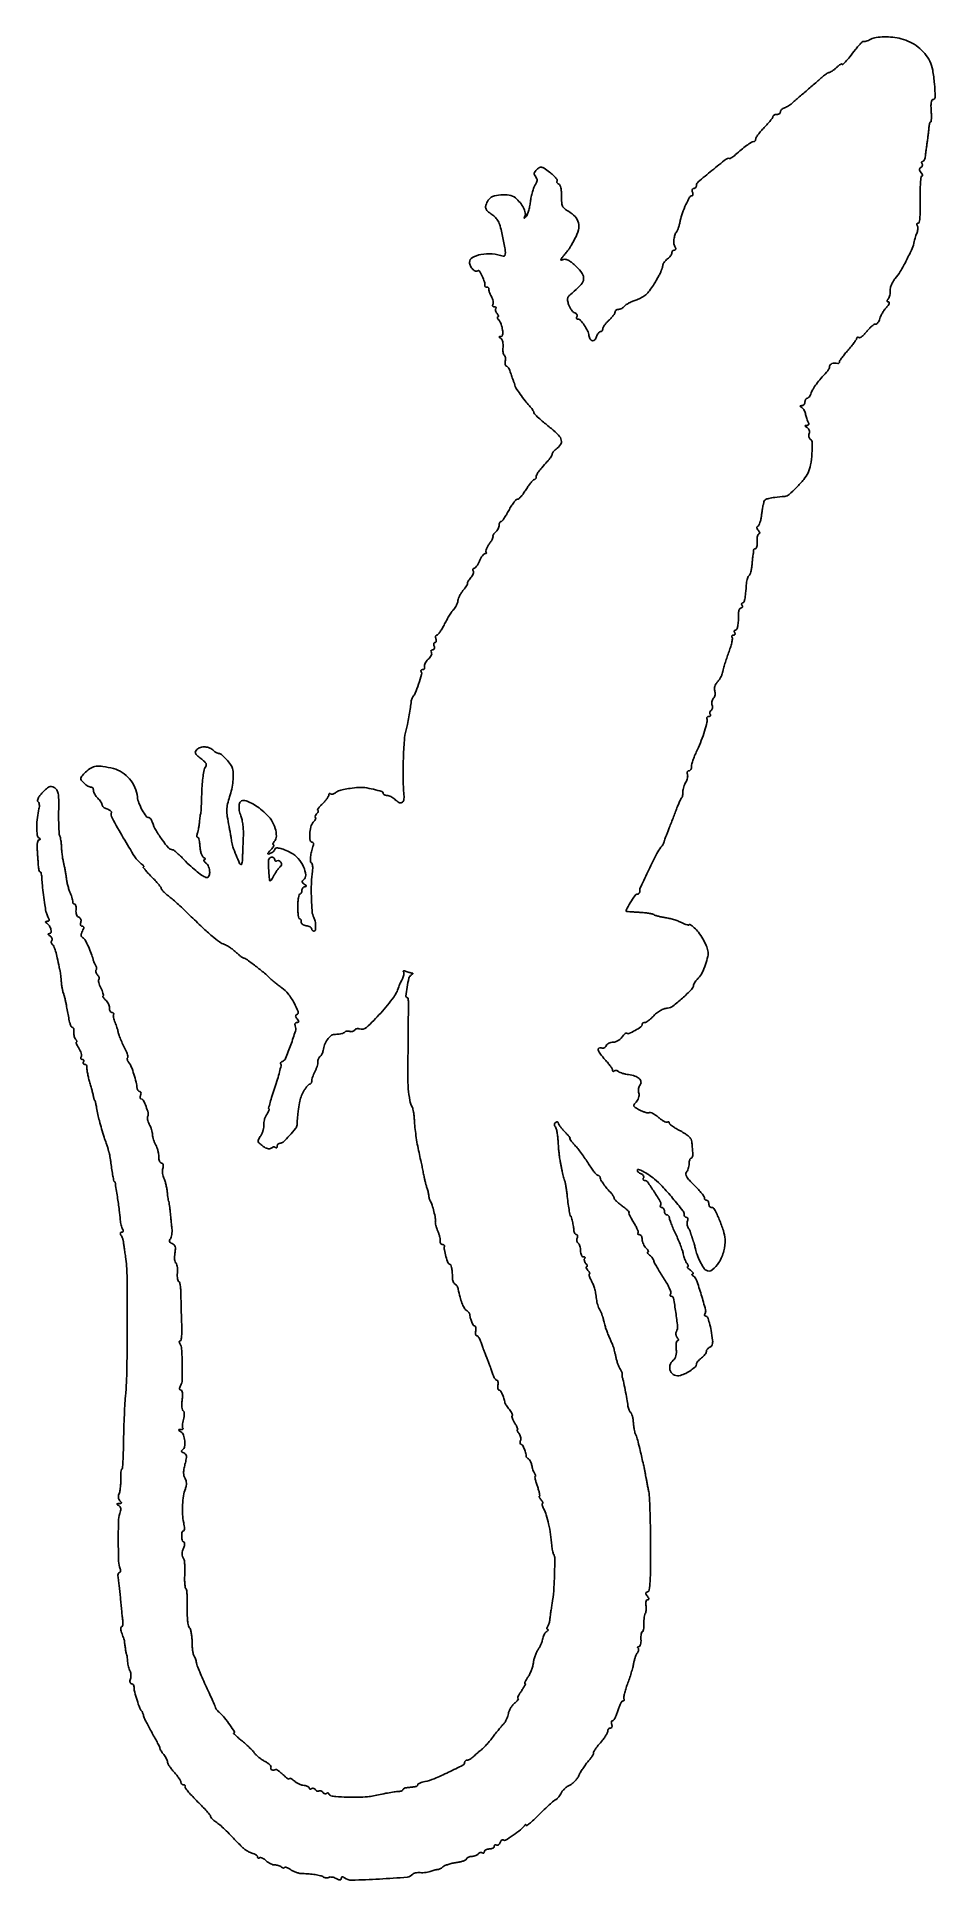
# Model space of a CAD drawing. Extents: x 1 to 365, y 0 to 747.
import ezdxf

# ---------------------------------------------------------------- set-up
doc = ezdxf.new("R2010")
doc.units = 0

msp = doc.modelspace()

# ---------------------------------------------------------------- linework, layer by layer
for points in [[(338.707545, 746.523297, -0.018836), (337.693046, 746.044561, -0.027886), (336.768513, 745.709713, -0.026737), (336.018781, 745.52762, -0.247421), (335.710138, 745.623195, 0.398652), (335.416967, 745.631027, 0.015676), (334.567447, 744.818201, 0.020309), (333.55076, 743.694642, 0.011991), (332.425697, 742.277218, -0.006843), (330.149486, 739.348082, -0.019235), (328.452251, 737.384495, -0.031138), (327.322528, 736.316524, -0.635988), (327, 736.467527, 0.538622), (326.852185, 736.564934, 0.043236), (326.35711, 736.299667, 0.028879), (325.651855, 735.778897, 0.01406), (324.811439, 735.038955, -0.017036), (323.914026, 734.258261, -0.021241), (323.027407, 733.598943, -0.020064), (322.252512, 733.116554, -0.129896), (321.811439, 733, 0.120704), (321.3816, 732.894699, 0.022797), (320.677639, 732.485937, 0.023168), (319.881477, 731.919962, 0.019426), (319.091162, 731.25, -0.005655), (318.053626, 730.320175, -0.001446), (316.352949, 728.839063, -0.001473), (314.401822, 727.159766, -0.001494), (312.450079, 725.5, 0.001335), (310.556924, 723.891094, 0.001596), (308.782186, 722.364814, 0.001373), (307.293804, 721.069344, 0.010496), (306.608917, 720.444046, -0.036295), (306.059058, 719.991723, -0.018643), (305.311682, 719.503622, -0.018428), (304.501102, 719.05615, -0.026401), (303.75, 718.725431, 0.048008), (303.080562, 718.395491, 0.053875), (302.514063, 717.954457, 0.061301), (302.126673, 717.474617, 0.140092), (302, 717.031385, -0.143927), (301.884389, 716.638074, -0.099493), (301.559375, 716.302969, -0.083896), (301.073382, 716.077165, -0.066987), (300.5, 716, 0.054486), (299.926171, 715.937283, 0.074162), (299.440625, 715.751312, 0.093766), (299.114811, 715.476428, 0.172428), (299, 715.153401, -0.156292), (298.840473, 714.655518, -0.011567), (297.971875, 713.496864, -0.015185), (296.840715, 712.145108, -0.010908), (295.5, 710.702967, 0.013485), (294.159541, 709.246119, 0.017997), (293.028125, 707.849448, 0.015356), (292.178782, 706.644924, 0.146906), (292, 706.049566, -0.074297), (291.940078, 705.648536, -0.088375), (291.765996, 705.30831, -0.100642), (291.507179, 705.080871, -0.130826), (291.203391, 705, 0.142944), (290.282957, 704.731369, 0.01353), (288.317322, 703.401016, 0.017017), (286.093263, 701.688841, 0.014789), (283.881274, 699.75, -0.020164), (283.114486, 699.092336, -0.027035), (282.366353, 698.564359, -0.026393), (281.72096, 698.205276, -0.181629), (281.365885, 698.171223, 0.23688), (279.98112, 697.888418, 0.00482), (274.27051, 693.3055, 0.0051), (268.674418, 688.628992, 0.214758), (268.022875, 687.25, -0.086949), (267.930207, 686.772689, -0.092699), (267.681542, 686.367188, -0.098191), (267.317101, 686.095799, -0.111541), (266.893011, 686, 0.158089), (266.519085, 685.878743, 0.151946), (266.280284, 685.559375, 0.112257), (266.22328, 685.073899, 0.06502), (266.361626, 684.5, -0.041791), (266.528753, 683.925027, -0.07748), (266.550416, 683.440625, -0.125737), (266.430496, 683.122148, -0.244853), (266.196019, 683, 0.269889), (265.226562, 682.435596, 0.018279), (263.69333, 679.489148, 0.025637), (262.296621, 676.110419, 0.037269), (261.448419, 673, -0.014761), (261.130544, 671.58673, -0.016061), (260.73745, 670.234375, -0.015704), (260.32889, 669.102501, -0.072357), (259.982102, 668.5, 0.089169), (259.261331, 667.144997, 0.051963), (258.88156, 665.338106, 0.05265), (258.884915, 663.545608, 0.113772), (259.333975, 662.25, -0.058864), (259.565421, 661.761705, -0.13622), (259.587237, 661.359994, -0.200184), (259.405055, 661.100252, -0.141939), (259.059017, 661, 0.106802), (258.654965, 660.912697, 0.099453), (258.311086, 660.665196, 0.095941), (258.080548, 660.295348, 0.091782), (258, 659.860243, -0.114124), (257.87808, 659.333042, -0.042946), (257.485937, 658.679397, -0.039745), (256.919606, 658.014692, -0.038599), (256.25, 657.440854, 0.033275), (255.57109, 656.871452, 0.033775), (254.977344, 656.219685, 0.03583), (254.542707, 655.583961, 0.103594), (254.375, 655.080611, -0.015403), (254.308787, 654.63022, -0.014044), (254.213281, 654.170555, -0.014215), (254.104717, 653.764693, -0.04349), (254, 653.5, 0.023096), (253.891554, 653.255495, 0.010478), (253.771364, 652.926563, 0.01035), (253.65886, 652.573729, 0.013968), (253.572729, 652.25, -0.067142), (253.387624, 651.767301, -0.003727), (252.601493, 650.354335, -0.005702), (251.631507, 648.68577, -0.004138), (250.51533, 646.849862, -0.02539), (248.94285, 644.577343, -0.048132), (247.423267, 642.953574, -0.054945), (245.769781, 641.791602, -0.046035), (243.803287, 640.935079, 0.02048), (242.255059, 640.3528, 0.020945), (240.771485, 639.649703, 0.021254), (239.539619, 638.932964, 0.077308), (238.863242, 638.335217, -0.053523), (238.337517, 637.824285, -0.042839), (237.675967, 637.39222, -0.044309), (236.985781, 637.096849, -0.079118), (236.377555, 637, 0.074461), (235.851208, 636.921178, 0.088466), (235.404657, 636.692224, 0.100654), (235.10614, 636.351813, 0.130557), (235, 635.952251, -0.1354), (234.84929, 635.405915, -0.025178), (234.265625, 634.531683, -0.025344), (233.457119, 633.551461, -0.020757), (232.5, 632.58758, 0.022444), (231.54296, 631.61726, 0.026723), (230.734375, 630.617751, 0.027066), (230.154709, 629.71863, 0.130362), (230, 629.135329, -0.080713), (229.929539, 628.701682, -0.091638), (229.726045, 628.333503, -0.100727), (229.423087, 628.087339, -0.120975), (229.067388, 628, 0.1732), (228.663361, 627.855717, 0.057029), (228.217133, 627.39633, 0.048812), (227.80086, 626.731459, 0.038647), (227.482529, 625.944953, -0.100934), (226.770255, 624.667135, -0.253893), (225.805706, 624.29987, -0.235595), (224.91317, 624.905542, -0.091782), (224.4182, 626.356379, 0.076156), (223.820962, 628.302607, 0.036421), (222.512219, 630.574787, 0.032573), (221.009316, 632.509231, 0.214493), (219.91793, 633, -0.113377), (219.572606, 633.079323, -0.184438), (219.36911, 633.295825, -0.157693), (219.343983, 633.622116, -0.079573), (219.504365, 634.007063, 0.141857), (219.623753, 634.435542, 0.124062), (219.505217, 634.886653, 0.102669), (219.157342, 635.292659, 0.072961), (218.633258, 635.587238, -0.104305), (217.99106, 636.002742, -0.039409), (217.290561, 636.817894, -0.036904), (216.644959, 637.853748, -0.037052), (216.159637, 638.971909, -0.044363), (215.741827, 640.630575, -0.141167), (215.879992, 641.753857, -0.105126), (216.629927, 642.821497, -0.01897), (218.478983, 644.414116, 0.043532), (221.300612, 647.096471, 0.162658), (222.2436, 649.319429, 0.171651), (221.637228, 651.587117, 0.049712), (219.266421, 654.398325, 0.022752), (217.654432, 655.827462, 0.044361), (216.228895, 656.784387, 0.058948), (215.027157, 657.271023, 0.157511), (214.11486, 657.229526, -0.016264), (213.188187, 656.916888, -0.476203), (213.007412, 657.039504, -0.182684), (213.102922, 657.377441, -0.005512), (214, 658.562769, -0.003243), (214.610948, 659.341318, -0.003693), (215.20625, 660.078636, -0.003353), (215.720386, 660.697381, -0.020647), (216, 661.002801, 0.05969), (216.290572, 661.374608, 0.003638), (217.013174, 662.588735, 0.005382), (217.849852, 664.054048, 0.003954), (218.746974, 665.695661, 0.060426), (220.110141, 669.194333, 0.121679), (220.135615, 672.137101, 0.130323), (218.802303, 674.620649, 0.074611), (216.118452, 676.746802, -0.041542), (214.546717, 677.831477, -0.113612), (213.726921, 678.893359, -0.09109), (213.355963, 680.3491, -0.020913), (213.289706, 682.895382, 0.022501), (213.236479, 684.718348, 0.037661), (213.008232, 686.233992, 0.044838), (212.649409, 687.337535, 0.214464), (212.174063, 687.775312, -0.079095), (211.760397, 687.990468, -0.111677), (211.490289, 688.304154, -0.13042), (211.405974, 688.665748, -0.131571), (211.512503, 689.02023, 0.288234), (211.508747, 689.50924, 0.03429), (210.8337, 690.420663, 0.032494), (209.795684, 691.488991, 0.020808), (208.464501, 692.594874, 0.011598), (206.295551, 694.171007, 0.098629), (205.196391, 694.646899, 0.186798), (204.317197, 694.507389, 0.064763), (203.281671, 693.710242, 0.03923), (202.55145, 692.855469, 0.118207), (202.25966, 692.152092, 0.143994), (202.346478, 691.478112, 0.069761), (202.807426, 690.732038, -0.070434), (203.275009, 689.972952, -0.119127), (203.403885, 689.241132, -0.098603), (203.189952, 688.434961, -0.037919), (202.599836, 687.43185, 0.063615), (202.042304, 686.362246, 0.019403), (201.476281, 684.623072, 0.019082), (200.987879, 682.60707, 0.019756), (200.661178, 680.582865, -0.019235), (200.346633, 678.620977, -0.022552), (199.894144, 676.792046, -0.022236), (199.379919, 675.30098, -0.11337), (198.88616, 674.582865, -0.006977), (198.299683, 674.059358, -0.257245), (198.130147, 674.023009, -0.467661), (198.081634, 674.136628, -0.010486), (198.39954, 674.729333, 0.186766), (198.604057, 676.139699, 0.061983), (197.876711, 678.137981, 0.053808), (196.474591, 680.276206, 0.048484), (194.603179, 682.149843, 0.129983), (192.120305, 683.290295, 0.064346), (188.630396, 683.442384, 0.06589), (185.352597, 682.721262, 0.177547), (183.555544, 681.208937, 0.040651), (182.653937, 679.286495, 0.155709), (182.590833, 677.982068, 0.146216), (183.296386, 676.833787, 0.034438), (185.094911, 675.436211, -0.055477), (186.544417, 674.208871, -0.06522), (187.599685, 672.752715, -0.051452), (188.410136, 670.803509, -0.020706), (189.124081, 668.005376, -0.004743), (190.201022, 662.663262, -0.03338), (190.525582, 660.03154, -0.115243), (190.315168, 658.830988, -0.394698), (189.654475, 658.539131, 0.064616), (185.177933, 659.478476, 0.064705), (180.612064, 659.24337, 0.080693), (177.166767, 658.017999, 0.273544), (176, 656.044893, 0.112605), (176.331243, 654.592724, 0.081285), (177.287146, 653.227201, 0.104529), (178.426017, 652.465429, 0.300219), (179.314031, 652.647364, -0.486825), (179.938959, 652.571563, -0.023546), (181.088805, 650.451209, -0.02612), (182.070462, 648.113695, -0.140268), (182.161482, 646.75, 0.137095), (182.178752, 646.464499, 0.127727), (182.341185, 646.220312, 0.1072), (182.630042, 646.056399, 0.075785), (183, 646, -0.07654), (183.366141, 645.943621, -0.114349), (183.643842, 645.779688, -0.137301), (183.789263, 645.535385, -0.135841), (183.787548, 645.25, 0.129852), (183.779965, 644.823486, 0.023241), (184.007246, 644.053304, 0.023723), (184.367476, 643.153668, 0.019467), (184.833792, 642.229333, -0.035728), (185.270843, 641.288155, -0.041248), (185.544951, 640.337996, -0.045627), (185.633881, 639.511774, -0.143372), (185.487227, 638.979333, 0.102973), (185.351678, 638.606086, 0.178827), (185.419806, 638.287679, 0.166055), (185.685442, 638.074189, 0.08719), (186.10765, 638, -0.053916), (186.532667, 637.954036, -0.162272), (186.780004, 637.806715, -0.257487), (186.82533, 637.591776, -0.122915), (186.675343, 637.342009, 0.171918), (186.507446, 636.989854, 0.082297), (186.537806, 636.483088, 0.066538), (186.753708, 635.904134, 0.050768), (187.131121, 635.342009, -0.03138), (187.507117, 634.826304, -0.074889), (187.698909, 634.394215, -0.168576), (187.680843, 634.119912, -0.301415), (187.5, 634, 0.28464), (187.314869, 633.885317, 0.178125), (187.286233, 633.623688, 0.079534), (187.461719, 633.211232, 0.032943), (187.818297, 632.718939, -0.08781), (188.822621, 630.954858, -0.053693), (189.382042, 628.619371, -0.061696), (189.391199, 626.621011, -0.376177), (188.683779, 625.984687, 0.02584), (188.123326, 625.94843, 0.381815), (188.002893, 625.812509, 0.239401), (188.108085, 625.607642, 0.015028), (188.687171, 625.214501, -0.137609), (189.121579, 624.729987, -0.052651), (189.436802, 623.872344, -0.047016), (189.599896, 622.815062, -0.042131), (189.572014, 621.705493, 0.028671), (189.515231, 620.614652, 0.036942), (189.594579, 619.614477, 0.040353), (189.782499, 618.825001, 0.177551), (190.073376, 618.454651, -0.157049), (190.355008, 618.124106, -0.056323), (190.529029, 617.522528, -0.049), (190.582447, 616.772904, -0.04089), (190.49595, 615.978972, 0.03867), (190.409945, 615.220772, 0.064277), (190.469411, 614.581323, 0.093587), (190.654933, 614.151816, 0.249075), (190.940786, 614, -0.196184), (191.308013, 613.850144, -0.047597), (191.739171, 613.339062, -0.041701), (192.158001, 612.61145, -0.031103), (192.498847, 611.75, 0.000941), (193.152197, 609.754818, 0.005298), (193.51445, 608.693544, 0.009896), (193.770219, 608.01264, 0.021136), (194, 607.5, -0.028748), (194.105203, 607.255389, -0.013257), (194.214967, 606.926563, -0.013081), (194.312426, 606.573733, -0.017691), (194.380738, 606.25, 0.102475), (194.80503, 605.177821, 0.007971), (196.547726, 602.61405, 0.011894), (198.494734, 599.981067, 0.020646), (200.25, 597.904735, -0.013826), (200.920187, 597.13354, -0.01814), (201.485938, 596.391659, -0.015807), (201.908433, 595.751862, -0.138886), (202, 595.428571, 0.18374), (202.270576, 594.717128, 0.022152), (203.46045, 593.492851, 0.015385), (205.496977, 591.690101, 0.003195), (209.190956, 588.657281, -0.029697), (212.128208, 585.973079, -0.138367), (213.209501, 583.974915, -0.210315), (212.859981, 582.191748, -0.080173), (211.061971, 580.330611, 0.031236), (210.464182, 579.82187, 0.035067), (209.958829, 579.260739, 0.037602), (209.604415, 578.728964, 0.128882), (209.5, 578.330611, -0.12677), (209.384228, 577.881326, -0.020563), (208.9125, 577.104109, -0.021553), (208.265751, 576.216571, -0.017481), (207.5, 575.321676, 0.006204), (205.242367, 572.800662, 0.024039), (203.94008, 571.156422, 0.038997), (203.218452, 569.962978, 0.117001), (203, 569.042206, -0.07508), (202.939867, 568.644006, -0.088806), (202.765302, 568.306148, -0.100694), (202.505721, 568.080292, -0.129549), (202.201028, 568, 0.208477), (201.771069, 567.81258, 0.015762), (200.916765, 566.832901, 0.019634), (199.94813, 565.549044, 0.013585), (198.951028, 564.026897, -0.018554), (197.931203, 562.5033, -0.025152), (196.893622, 561.212993, -0.023765), (195.95871, 560.258571, -0.183002), (195.388962, 560.026897, 0.201943), (194.82614, 559.773711, 0.022909), (193.903038, 558.686026, 0.024821), (192.886056, 557.225628, 0.017729), (191.890679, 555.5, -0.012178), (190.921415, 553.775705, -0.018157), (189.98387, 552.321875, -0.013434), (189.152302, 551.195482, -0.230978), (188.751717, 551, 0.183139), (188.464767, 550.891249, 0.090718), (188.220817, 550.580357, 0.070609), (188.055515, 550.118065, 0.050648), (188, 549.571429, -0.083576), (187.888988, 548.911928, -0.037263), (187.538393, 548.100893, -0.035542), (187.029925, 547.278163, -0.040215), (186.428571, 546.571429, 0.019179), (185.869324, 545.967549, 0.04338), (185.50661, 545.461607, 0.092446), (185.385666, 545.131216, 0.463878), (185.496666, 545, -0.511135), (185.621672, 544.827016, -0.033834), (185.349505, 544.159029, -0.027097), (184.834717, 543.235962, -0.013967), (184.097639, 542.137122, 0.02378), (183.362958, 540.994, 0.035719), (182.845068, 539.928059, 0.039297), (182.574291, 539.0598, 0.257779), (182.696212, 538.637122, -0.09935), (182.857858, 538.394308, -0.244487), (182.839108, 538.187154, -0.18895), (182.643663, 538.04541, -0.063578), (182.287987, 538, 0.191635), (181.80416, 537.807494, 0.040493), (181.184685, 537.11875, 0.036966), (180.552363, 536.148669, 0.027772), (180, 535, -0.024922), (179.455586, 533.851154, -0.03404), (178.846937, 532.88125, -0.036215), (178.259851, 532.185468, -0.202067), (177.819663, 532, 0.120566), (177.509856, 531.924194, 0.187237), (177.330489, 531.719959, 0.152131), (177.315497, 531.41128, 0.075181), (177.471156, 531.04667, -0.162615), (177.587421, 530.552711, -0.06035), (177.435379, 529.84561, -0.051713), (177.067133, 529.05456, -0.042296), (176.521989, 528.29667, 0.019194), (175.948235, 527.572041, 0.026946), (175.497932, 526.880897, 0.025793), (175.198833, 526.294982, 0.208499), (175.196085, 526, -0.222987), (175.184732, 525.693324, -0.01965), (174.792278, 525.000022, -0.022759), (174.229975, 524.177927, -0.015674), (173.523083, 523.297948, 0.033411), (172.777415, 522.299153, 0.025589), (172.096225, 521.118579, 0.026164), (171.571276, 519.942606, 0.054076), (171.313354, 518.97106, -0.046094), (171.085288, 518.053285, -0.030569), (170.665549, 517.051607, -0.030757), (170.133266, 516.120708, -0.051165), (169.563422, 515.420565, 0.04624), (168.870318, 514.585867, 0.011411), (167.896748, 513.092566, 0.01158), (166.856191, 511.323817, 0.011357), (165.891626, 509.497453, -0.015451), (164.963516, 507.774415, -0.022468), (164.032183, 506.321127, -0.019244), (163.19248, 505.224138, -0.223354), (162.715756, 505, 0.193214), (162.410073, 504.877295, 0.144878), (162.228215, 504.559375, 0.096459), (162.209043, 504.074486, 0.053452), (162.361626, 503.5, -0.053929), (162.513619, 502.925537, -0.097172), (162.492835, 502.440625, -0.145365), (162.308551, 502.122669, -0.191493), (162, 502, 0.191493), (161.691449, 501.877331, 0.145365), (161.507165, 501.559375, 0.097172), (161.486381, 501.074463, 0.053929), (161.638374, 500.5, -0.069008), (161.771857, 499.926317, -0.116977), (161.70238, 499.440625, -0.152575), (161.444764, 499.120613, -0.148627), (161.047972, 499, 0.102592), (160.654044, 498.918312, 0.178583), (160.415663, 498.69066, 0.166366), (160.372647, 498.349055, 0.087504), (160.5328, 497.946928, -0.17801), (160.640397, 497.419512, -0.071592), (160.423958, 496.704723, -0.058633), (159.94088, 495.924001, -0.044955), (159.248336, 495.196928, 0.044122), (158.539489, 494.455215, 0.050405), (158.006908, 493.631285, 0.057307), (157.714333, 492.85073, 0.144282), (157.739852, 492.25, -0.085447), (157.816172, 491.772706, -0.127682), (157.705724, 491.367188, -0.143746), (157.42573, 491.098195, -0.120535), (157.024316, 491, 0.080975), (156.627695, 490.935343, 0.159352), (156.374032, 490.746778, 0.183463), (156.301603, 490.466185, 0.11128), (156.414732, 490.137966, -0.213256), (156.56139, 489.044756, -0.008678), (155.340428, 485.15585, -0.012019), (153.99033, 481.406166, -0.113443), (153.037453, 480, 0.106221), (152.814455, 479.680827, 0.024364), (152.587983, 479.059375, 0.024123), (152.392649, 478.302322, 0.021469), (152.262064, 477.5, -0.010107), (151.908131, 474.963186, -0.005337), (151.371857, 471.829912, -0.005265), (150.785532, 468.792951, -0.013675), (150.280735, 466.62328, 0.045452), (149.564952, 462.327319, 0.010254), (149.166727, 454.926008, 0.011193), (149.080461, 446.984236, 0.018215), (149.403603, 440.25, -0.058731), (149.332323, 438.087691, -0.251347), (148.584753, 437.089417, -0.251598), (147.340332, 437.160967, -0.058818), (145.642857, 438.5, 0.045706), (144.953005, 439.074073, 0.037117), (144.121875, 439.559375, 0.03846), (143.281635, 439.892467, 0.075276), (142.571429, 440, -0.053542), (141.970239, 440.064563, -0.073314), (141.461607, 440.256206, -0.093082), (141.120141, 440.539369, -0.174963), (141, 440.872192, 0.3341), (140.473232, 441.572535, 0.012038), (137.030965, 442.477059, 0.020665), (133.500803, 443.161702, 0.05872), (131, 443.244092, 0.012257), (127.63116, 442.875819, 0.02254), (124.916848, 442.386184, 0.026899), (122.856405, 441.799653, 0.09065), (121.639964, 441.116159, -0.051478), (121.084731, 440.744514, -0.067136), (120.511616, 440.533411, -0.082832), (120.008897, 440.506458, -0.17003), (119.657991, 440.675343, 0.092112), (119.406885, 440.847757, 0.237548), (119.193285, 440.837397, 0.198822), (119.047367, 440.65068, 0.067811), (119, 440.30303, -0.135144), (118.847679, 439.749774, -0.021515), (118.225568, 438.800947, -0.0225), (117.373063, 437.721266, -0.018013), (116.363636, 436.636364, 0.013545), (115.404584, 435.623892, 0.0281), (114.724604, 434.774432, 0.042795), (114.373271, 434.179332, 0.552347), (114.486081, 434, -0.335095), (114.661834, 433.867313, -0.148792), (114.656303, 433.559375, -0.06644), (114.425331, 433.07638, -0.028502), (114, 432.5, 0.029225), (113.575944, 431.923608, 0.068547), (113.349168, 431.440625, 0.154009), (113.350249, 431.133145, 0.326309), (113.532543, 431, -0.424519), (113.684353, 430.842772, -0.104838), (113.587612, 430.454145, -0.048978), (113.220125, 429.855779, -0.021735), (112.628301, 429.141771, 0.123399), (111.615838, 427.243631, 0.051687), (111.205318, 424.354955, 0.055219), (111.392807, 421.771274, 0.361641), (112.319696, 421, -0.239412), (112.601788, 420.856715, -0.130608), (112.746066, 420.485937, -0.080136), (112.718591, 419.920799, -0.042854), (112.515369, 419.25, 0.038612), (111.877695, 417.207648, 0.037329), (111.552552, 415.068263, 0.036359), (111.546162, 413.25166, 0.241554), (112, 412.5, -0.195331), (112.255594, 412.150487, -0.038163), (112.389664, 411.366271, -0.035365), (112.411926, 410.369683, -0.026299), (112.30097, 409.274321, 0.030955), (111.87308, 404.618568, 0.014923), (111.873586, 398.625989, 0.011251), (112.173812, 392.904751, 0.104593), (112.861739, 390.542302, -0.074467), (113.40853, 389.011787, -0.045489), (113.607198, 387.100123, -0.046406), (113.475274, 385.456824, -0.364446), (112.93178, 385, -0.098892), (112.576175, 385.071028, -0.09791), (112.273711, 385.273319, -0.097979), (112.071139, 385.575356, -0.099184), (112, 385.930449, 0.201695), (111.839594, 386.311918, 0.064984), (111.339063, 386.688421, 0.052755), (110.611347, 387.00446, 0.038242), (109.75, 387.20419, -0.053173), (108.907581, 387.426175, -0.075516), (108.234375, 387.806854, -0.098052), (107.828047, 388.279655, -0.180825), (107.75, 388.773741, 0.067015), (107.781596, 389.242611, 0.098802), (107.674445, 389.639786, 0.125078), (107.448531, 389.902974, 0.154357), (107.141728, 390, -0.341132), (106.808969, 390.256929, -0.024719), (106.555289, 391.46875, -0.026455), (106.386721, 393.083226, -0.016141), (106.350572, 395, -0.014867), (106.433341, 396.916774, -0.024283), (106.630375, 398.53125, -0.021203), (106.894762, 399.757245, -0.341407), (107.208844, 400, 0.182777), (107.510844, 400.114213, 0.090827), (107.767598, 400.440625, 0.070728), (107.941567, 400.926036, 0.050772), (108, 401.5, -0.081749), (108.094491, 402.07407, -0.09112), (108.367188, 402.563873, -0.099323), (108.773192, 402.894248, -0.118755), (109.25, 403.015313, 0.067648), (109.705805, 403.082961, 0.403287), (109.814599, 403.272229, 0.166561), (109.623454, 403.567141, 0.021186), (109, 404.015313, -0.042823), (108.376645, 404.505623, -0.150281), (108.125593, 404.943712, -0.210798), (108.205791, 405.35306, -0.091987), (108.608359, 405.75, 0.270795), (109.563268, 407.742092, 0.087514), (108.700509, 411.031618, 0.072311), (106.485368, 414.446432, 0.091118), (103.535362, 416.779942, 0.023415), (100.98884, 417.980923, 0.048651), (98.890588, 418.622262, 0.083683), (97.495264, 418.667534, 0.375334), (97, 418.100714, -0.152244), (96.879518, 417.714198, -0.057482), (96.502407, 417.283512, -0.050113), (95.954204, 416.878204, -0.042549), (95.306067, 416.563954, -0.017557), (94.376903, 416.244345, -0.539114), (94.219097, 416.375307, -0.152578), (94.377694, 416.736618, -0.00478), (95.461054, 417.956966, 0.019748), (96.116909, 418.741858, 0.043417), (96.538484, 419.399859, 0.086876), (96.677386, 419.833921, 0.45475), (96.532543, 420, -0.271228), (96.335662, 420.11528, -0.185538), (96.297403, 420.378253, -0.083507), (96.467364, 420.792836, -0.034273), (96.823781, 421.28767, 0.169409), (97.668356, 423.551416, 0.081871), (97.225336, 426.652115, 0.06958), (95.650707, 429.960428, 0.063511), (93.18746, 432.826116, 0.024037), (90.63949, 434.911369, 0.030749), (88.097386, 436.56352, 0.034249), (85.797222, 437.664332, 0.094755), (84.041889, 438, 0.260783), (83.089792, 437.467183, 0.108059), (82.587973, 436.026177, 0.07357), (82.643992, 433.955861, 0.050684), (83.282652, 431.694103, -0.043993), (83.750574, 430.117793, -0.019382), (84.10139, 427.969518, -0.019007), (84.299409, 425.648371, -0.024211), (84.29658, 423.5, 0.00182), (84.19731, 421.347701, 0.00143), (84.104872, 419.014063, 0.001445), (84.0314, 416.8438, 0.00356), (83.993412, 415.25, -0.015049), (83.935054, 414.00411, -0.024549), (83.802133, 412.954687, -0.021609), (83.625623, 412.158963, -0.339538), (83.418522, 412, -0.296089), (82.7746, 412.417959, -0.007282), (81.320694, 415.811517, -0.015145), (80.049319, 419.190003, -0.050703), (79.514344, 421.492282, 0.008519), (79.364422, 422.525954, 0.002689), (79.105873, 424.064903, 0.002684), (78.798993, 425.77862, 0.002977), (78.483788, 427.430792, -0.012133), (77.784101, 431.501887, -0.041758), (77.616928, 434.174381, -0.050906), (77.910119, 436.551497, -0.025047), (78.736958, 439.487322, 0.028729), (79.573661, 442.544194, 0.027672), (80.067191, 445.71526, 0.029246), (80.185705, 448.633321, 0.060834), (79.869782, 450.884924, 0.092467), (79.104384, 452.488505, 0.026471), (77.359386, 454.634653, 0.022281), (75.450689, 456.563481, 0.188716), (74.335329, 457, -0.09225), (73.89349, 457.082219, -0.03549), (73.326238, 457.348515, -0.033644), (72.73659, 457.732413, -0.035268), (72.213567, 458.186433, 0.098386), (70.677179, 459.213479, 0.082409), (68.764446, 459.65865, 0.086377), (66.894146, 459.455671, 0.126917), (65.476822, 458.619679, 0.083827), (64.886933, 457.790132, 0.21732), (64.870532, 457.073572, 0.112191), (65.457756, 456.265718, 0.016226), (67.043207, 454.966887, -0.020148), (68.505768, 453.749441, -0.094634), (69.162661, 452.881036, -0.175435), (69.24827, 452.116879, -0.114738), (68.847136, 451.31581, 0.126044), (68.382338, 450.333513, 0.012905), (67.955569, 447.776589, 0.015455), (67.614833, 444.653336, 0.011746), (67.428037, 441.214588, -0.00179), (67.313185, 437.873002, -0.002982), (67.189606, 435.05991, -0.000359), (67.063385, 432.566759, -0.399266), (66.993111, 432.5, 0.367972), (66.9192, 432.437087, 0.002338), (66.774828, 431.517589, 0.007635), (66.627308, 430.437936, 0.00462), (66.484013, 429.155623, -0.010367), (66.313292, 427.772128, -0.010014), (66.0837, 426.380756, -0.009977), (65.832676, 425.164405, -0.035749), (65.602158, 424.405623, 0.043444), (65.4474, 423.866574, 0.079961), (65.432308, 423.411585, 0.128265), (65.552596, 423.111782, 0.236217), (65.781385, 422.995516, -0.310225), (66.072267, 422.793137, -0.029426), (66.344607, 421.920402, -0.029475), (66.564998, 420.740829, -0.018467), (66.689619, 419.34185, 0.031799), (66.858739, 417.884027, 0.036017), (67.208462, 416.520503, 0.038816), (67.671878, 415.426463, 0.132609), (68.189619, 414.861647, -0.034361), (68.630331, 414.537698, -0.132895), (68.821326, 414.260898, -0.334813), (68.762229, 414.074106, -0.143763), (68.5, 413.983509, 0.233804), (68.264275, 413.852755, 0.250376), (68.234375, 413.592388, 0.095733), (68.490438, 413.190432, 0.032663), (69, 412.718197, -0.130347), (70.188441, 411.086403, -0.086719), (70.644413, 408.804621, -0.139618), (70.216389, 407.150532, -0.366885), (69.144026, 406.774974, -0.061203), (67.378552, 407.713623, -0.019397), (64.999279, 409.521244, -0.017639), (62.296718, 411.909641, -0.012755), (59.451531, 414.75, 0.011262), (58.211856, 415.994982, 0.015788), (57.046281, 417.045312, 0.012045), (56.044191, 417.851984, 0.164892), (55.607567, 418, -0.214701), (54.005126, 418.721343, -0.023003), (51.382594, 421.972126, -0.02866), (48.911747, 425.780426, -0.048395), (47.356012, 429.25, 0.036925), (47.073914, 429.919802, 0.046877), (46.714131, 430.485937, 0.054391), (46.334682, 430.87845, 0.17517), (45.998379, 431, -0.241137), (44.851629, 431.587192, -0.029627), (43.296012, 434.040662, -0.03453), (41.957959, 436.906555, -0.06305), (41.34079, 439.408536, 0.075045), (40.292052, 443.261997, 0.071998), (38.143128, 446.695099, 0.073225), (35.148038, 449.330389, 0.082365), (31.634425, 450.861834, 0.018826), (27.302776, 451.780693, 0.074373), (24.58638, 451.842933, 0.105202), (22.476593, 451.108006, 0.060215), (20.346016, 449.436925, 0.012419), (18.763117, 447.773376, 0.145098), (18.379393, 446.97399, 0.211255), (18.573457, 446.23568, 0.030572), (19.641471, 445.053124, 0.028073), (20.426412, 444.366075, 0.032442), (21.247807, 443.806539, 0.034311), (21.992648, 443.433286, 0.133016), (22.5, 443.366198, -0.154436), (22.880789, 443.299484, -0.115269), (23.20625, 443.020071, -0.092418), (23.4254, 442.563532, -0.065902), (23.5, 442, 0.0889), (23.623695, 441.309796, 0.039239), (24.014063, 440.465544, 0.03722), (24.580355, 439.612313, 0.041132), (25.25, 438.882705, -0.029839), (25.919742, 438.185245, -0.031872), (26.485937, 437.427553, -0.033654), (26.883057, 436.718832, -0.111321), (27, 436.200092, 0.15388), (27.143025, 435.746368, 0.063179), (27.581533, 435.263141, 0.05437), (28.222286, 434.825668, 0.045804), (28.979687, 434.506447, -0.032286), (29.725575, 434.21553, -0.048207), (30.328059, 433.860279, -0.06031), (30.71774, 433.497558, -0.239925), (30.789906, 433.18906, 0.187443), (31.088216, 430.897194, 0.006372), (35.626049, 422.836961, 0.009791), (40.274275, 415.171263, 0.088017), (42.913942, 412.281803, -0.020395), (43.477676, 411.81106, -0.050707), (43.836819, 411.41211, -0.133739), (43.935099, 411.155458, -0.429672), (43.828419, 411.031803, 0.597046), (43.737936, 410.843039, 0.013426), (44.50608, 409.845808, 0.015875), (45.621186, 408.561376, 0.008426), (47.078419, 407.039031, -0.009161), (48.581493, 405.464171, -0.013118), (49.850701, 404.009819, -0.008968), (50.844565, 402.763951, -0.162385), (51.009074, 402.289031, 0.17648), (51.172902, 401.854922, 0.016405), (51.960674, 400.997403, 0.01952), (53.002661, 400.015101, 0.01409), (54.23582, 399, -0.013875), (55.816744, 397.699766, -0.004992), (57.995403, 395.765625, -0.004948), (60.34188, 393.597578, -0.00585), (62.515965, 391.5, 0.005602), (67.710439, 386.483348, 0.014055), (71.639626, 382.976431, 0.01736), (74.640608, 380.619104, 0.081017), (76.59536, 379.627504, -0.053145), (77.511584, 379.224961, -0.018552), (78.735504, 378.4623, -0.018183), (80.030426, 377.516737, -0.020229), (81.206356, 376.511036, 0.011112), (82.290352, 375.5492, 0.015298), (83.308581, 374.737617, 0.011904), (84.180532, 374.117041, 0.149789), (84.562452, 374, -0.161529), (85.490436, 373.692176, -0.003631), (89.278368, 370.825434, -0.008577), (92.850673, 367.98209, -0.030163), (95, 365.980897, 0.024522), (95.802584, 365.216557, 0.008176), (97.048293, 364.176625, 0.008116), (98.467632, 363.068167, 0.009165), (99.866528, 362.05149, -0.075026), (102.42671, 359.618598, -0.038633), (104.86987, 355.920979, -0.036718), (106.499012, 352.399024, -0.421613), (105.915116, 351.152754, 0.158864), (105.589731, 350.905523, 0.176884), (105.490335, 350.525469, 0.108136), (105.653717, 350.015028, 0.041903), (106.080707, 349.402754, -0.021033), (106.622005, 348.691693, -0.165252), (106.735517, 348.298513, -0.325268), (106.554205, 348.072193, -0.066703), (106.015456, 348, 0.125349), (105.589257, 347.891447, 0.150927), (105.301969, 347.596597, 0.129332), (105.204458, 347.151307, 0.081367), (105.313002, 346.626713, -0.167312), (105.386452, 344.520214, -0.012241), (103.530297, 338.941159, -0.010758), (101.400757, 333.404405, -0.218468), (100.120051, 332.206684, 0.07645), (99.723897, 332.003276, 0.109668), (99.463008, 331.709026, 0.1306), (99.377907, 331.371784, 0.136087), (99.473645, 331.042643, -0.198072), (99.571684, 330.444624, -0.006011), (98.960246, 327.952661, -0.011031), (98.125724, 324.991462, -0.007302), (97.043285, 321.628053, 0.005383), (95.964331, 318.319078, 0.009228), (95.145563, 315.534491, 0.003583), (94.523632, 313.199934, 0.490472), (94.678419, 313, -0.478047), (94.796289, 312.853921, -0.043311), (94.637308, 312.339062, -0.031637), (94.287478, 311.613593, -0.016237), (93.76388, 310.75, 0.043294), (93.224789, 309.741684, 0.034207), (92.816716, 308.573438, 0.035255), (92.587899, 307.428109, 0.069081), (92.598327, 306.5, -0.072812), (92.601902, 305.561681, -0.034939), (92.348658, 304.381679, -0.033709), (91.906066, 303.164087, -0.040895), (91.32629, 302.097207, 0.02435), (90.453373, 300.610242, 0.168396), (90.330118, 299.786278, 0.163618), (90.741461, 299.050095, 0.022666), (92.109213, 297.91762, 0.035022), (93.181361, 297.220941, 0.066113), (94.139724, 296.844608, 0.089644), (94.946923, 296.793413, 0.145323), (95.57439, 297.061738, -0.06172), (96.047732, 297.364763, -0.074764), (96.55135, 297.518846, -0.088341), (97.00645, 297.505842, -0.14618), (97.342009, 297.324657, 0.113033), (97.592176, 297.167715, 0.253554), (97.806715, 297.20266, 0.172529), (97.953729, 297.43152, 0.057388), (98, 297.833333, -0.094797), (98.085195, 298.278654, -0.096847), (98.328504, 298.657292, -0.098878), (98.69159, 298.910758, -0.103448), (99.118312, 299, 0.193469), (100.398657, 299.514678, 0.015246), (103.018702, 302.185103, 0.0168), (105.451966, 305.005812, 0.152531), (106.040917, 306.5, -0.00611), (106.511752, 312.028799, -0.023439), (107.007369, 315.445672, -0.037123), (107.669671, 317.884935, -0.048595), (108.645642, 319.977266, -0.017919), (109.386753, 321.135038, -0.024852), (110.137118, 322.112072, -0.023073), (110.812181, 322.835605, -0.195927), (111.215608, 323, 0.156424), (111.515265, 323.096099, 0.09685), (111.771394, 323.367188, 0.079156), (111.945395, 323.772004, 0.060835), (112.006161, 324.25, -0.063054), (112.091082, 324.895194, -0.017846), (112.383786, 325.867188, -0.017682), (112.796188, 326.95115, -0.017839), (113.283041, 328, 0.02304), (113.765003, 329.067234, 0.021072), (114.162762, 330.20625, 0.021603), (114.430845, 331.253362, 0.06199), (114.493422, 332, -0.058847), (114.541747, 332.623469, -0.04987), (114.733715, 333.256197, -0.052173), (115.031776, 333.803771, -0.090299), (115.396168, 334.170032, 0.086161), (115.784434, 334.55393, 0.03916), (116.153399, 335.168235, 0.037258), (116.450097, 335.893922, 0.042), (116.621559, 336.627274, -0.058131), (117.23967, 338.93354, -0.058224), (118.371818, 341.034259, -0.065479), (119.769229, 342.560401, -0.158936), (121.16898, 343.125, 0.006564), (123.162002, 343.287372, 0.036014), (124.225991, 343.46609, 0.066505), (124.925815, 343.738514, 0.070455), (125.514432, 344.181099, -0.112531), (125.870758, 344.405133, -0.061499), (126.377652, 344.515464, -0.056556), (126.948376, 344.503181, -0.05804), (127.496615, 344.362925, 0.08057), (128.041384, 344.249307, 0.077648), (128.601501, 344.311261, 0.081829), (129.090616, 344.534656, 0.106775), (129.430874, 344.888152, -0.112747), (129.777038, 345.239391, -0.081901), (130.283247, 345.456218, -0.076165), (130.868756, 345.508596, -0.076044), (131.443428, 345.383335, 0.287279), (134.198723, 345.922047, 0.020159), (139.970823, 351.781232, 0.026478), (145.262527, 358.263053, 0.099735), (147.451641, 363, -0.051229), (147.557159, 363.301691, -0.005391), (147.88229, 363.975439, -0.006627), (148.289903, 364.770693, -0.005269), (148.750252, 365.618517, 0.038959), (149.148917, 366.487569, 0.048506), (149.373212, 367.347021, 0.056334), (149.406589, 368.075346, 0.168625), (149.214816, 368.527847, -0.188367), (149.127391, 368.758296, -0.377501), (149.248065, 368.89268, -0.092896), (149.668827, 368.863988, -0.023043), (150.331787, 368.659329, 0.009824), (151.082091, 368.405803, 0.010657), (151.821775, 368.18918, 0.010207), (152.462141, 368.030321, 0.050002), (152.831787, 367.984687, -0.266476), (152.963975, 367.904773, -0.280542), (152.957809, 367.753876, -0.079723), (152.732281, 367.510312, -0.024566), (152.322457, 367.220451, 0.193837), (151.426243, 365.968789, 0.019651), (150.688007, 362.311413, 0.017424), (150.229531, 358.663598, 0.441382), (150.835831, 358.001113, -0.379703), (151.089447, 357.776828, -0.012358), (151.230761, 356.312509, -0.018019), (151.29661, 354.456138, -0.01082), (151.247612, 352.251113, 0.003905), (151.15508, 349.685307, 0.002541), (151.086418, 346.720639, 0.002555), (151.048911, 343.827171, 0.004866), (151.053286, 341.5, -0.000919), (151.072717, 339.512153, -0.001163), (151.083024, 337.675, -0.000915), (151.085263, 336.134081, -0.009492), (151.072985, 335.5, 0.00974), (150.92113, 327.452144, 0.019811), (151.175501, 321.13227, 0.02403), (151.788055, 316.368851, 0.087897), (152.831566, 313.521517, -0.080161), (153.065477, 312.912395, -0.01271), (153.296982, 311.649143, -0.013813), (153.492444, 310.132941, -0.011692), (153.617097, 308.521517, 0.012354), (153.859059, 305.446537, 0.009552), (154.269262, 302.110162, 0.009243), (154.825408, 298.662245, 0.009346), (155.506798, 295.25, -0.000531), (156.214464, 292.005132, -0.001342), (156.720426, 289.642659, -0.001681), (157.141208, 287.618218, -0.001473), (157.56756, 285.5, 0.007973), (157.837953, 284.241427, 0.007073), (158.158647, 282.940625, 0.007118), (158.480563, 281.777896, 0.021527), (158.744737, 281, -0.022457), (158.975366, 280.31671, -0.014096), (159.186017, 279.5, -0.014146), (159.348237, 278.682733, -0.024998), (159.428946, 278, 0.029535), (159.51145, 277.3525, 0.021633), (159.675958, 276.646875, 0.021991), (159.890901, 275.990096, 0.044412), (160.127054, 275.5, -0.058373), (160.817923, 273.957827, -0.015376), (161.550415, 271.349868, -0.013797), (162.124292, 268.727861, -0.086614), (162.144887, 267.362468, 0.081844), (162.148362, 266.743305, 0.018864), (162.363271, 265.718236, 0.018996), (162.704586, 264.541793, 0.017542), (163.142359, 263.362468, -0.019326), (163.578391, 262.174873, -0.020161), (163.914604, 260.973663, -0.020321), (164.120069, 259.91648, -0.078474), (164.116532, 259.25, 0.082217), (164.117549, 258.772621, 0.106724), (164.278939, 258.367188, 0.120356), (164.574429, 258.097512, 0.125704), (164.956163, 258, -0.072628), (165.340869, 257.943822, -0.108177), (165.637414, 257.779687, -0.13312), (165.799273, 257.535352, -0.143251), (165.809501, 257.25, 0.113548), (165.776547, 255.79281, 0.019713), (166.443491, 253.101693, 0.013761), (167.296807, 250.436692, 0.318508), (167.912789, 250, -0.28628), (168.402477, 249.694595, -0.06232), (168.74082, 248.710102, -0.036609), (168.961595, 247.064482, -0.01092), (169.058781, 244.530811, 0.046582), (169.146817, 243.730751, 0.045585), (169.381604, 242.95474, 0.04931), (169.718218, 242.313572, 0.10924), (170.112122, 241.930705, -0.071131), (170.523386, 241.587386, -0.041141), (170.914503, 241.0739, -0.040197), (171.228895, 240.482134, -0.053191), (171.410103, 239.899894, 0.013963), (172.140902, 236.682741, 0.028586), (172.925974, 234.21873, 0.036617), (173.769198, 232.422039, 0.096137), (174.686529, 231.341066, -0.01459), (175.237926, 230.872279, -0.020788), (175.696961, 230.422381, -0.017426), (176.038653, 230.032033, -0.201706), (176.094832, 229.841066, 0.095334), (176.18815, 228.649168, 0.02932), (176.769815, 226.933392, 0.023175), (177.505651, 225.336595, 0.280163), (178.059214, 225, -0.251148), (178.344861, 224.846862, -0.092673), (178.5294, 224.4125, -0.063654), (178.58758, 223.766276, -0.038245), (178.5, 223, 0.038245), (178.41242, 222.233724, 0.063654), (178.4706, 221.5875, 0.092673), (178.655139, 221.153138, 0.251148), (178.940786, 221, -0.196184), (179.308013, 220.850144, -0.047597), (179.739171, 220.339062, -0.041701), (180.158001, 219.61145, -0.031103), (180.498847, 218.75, 0.002141), (180.795347, 217.851855, 0.002613), (181.080785, 217.014062, 0.00219), (181.327561, 216.311914, 0.018412), (181.451845, 216, -0.008897), (181.575507, 215.706036, -0.001461), (181.802789, 215.132812, -0.001607), (182.066093, 214.45666, -0.001418), (182.336367, 213.75), (182.638472, 212.953348), (183, 212), (183.361528, 211.046652, 0.008264), (183.663633, 210.25, 0.001418), (183.933907, 209.54334, 0.001607), (184.197211, 208.867188, 0.001461), (184.424493, 208.293964, 0.008897), (184.548155, 208, -0.018412), (184.672439, 207.688086, -0.00219), (184.919215, 206.985938, -0.002613), (185.204653, 206.148145, -0.002141), (185.501153, 205.25, 0.031103), (185.841999, 204.38855, 0.041701), (186.260829, 203.660937, 0.047597), (186.691987, 203.149856, 0.196184), (187.059214, 203, -0.251148), (187.344861, 202.846862, -0.092673), (187.5294, 202.4125, -0.063654), (187.58758, 201.766276, -0.038245), (187.5, 201, 0.038245), (187.41242, 200.233724, 0.063654), (187.4706, 199.5875, 0.092673), (187.655139, 199.153138, 0.251148), (187.940786, 199, -0.259481), (188.513891, 198.681109, -0.03007), (189.238288, 197.339673, -0.032464), (189.905524, 195.619997, -0.029984), (190.365478, 193.78242, 0.088247), (190.513149, 193.391704, 0.014294), (190.950415, 192.703433, 0.01539), (191.519434, 191.915323, 0.012995), (192.167848, 191.116935, -0.028746), (192.766498, 190.330465, -0.043516), (193.183233, 189.578693, -0.052743), (193.3843, 188.959118, -0.253695), (193.28239, 188.615723, 0.248998), (193.169226, 188.246404, 0.038347), (193.378805, 187.481408, 0.035228), (193.792496, 186.54114, 0.023787), (194.387595, 185.531208, -0.016841), (194.97841, 184.559648, -0.033011), (195.369303, 183.743542, -0.04678), (195.539179, 183.168395, -0.472156), (195.400608, 183, 0.38899), (195.262044, 182.87298, 0.116486), (195.307307, 182.563116, 0.054638), (195.560428, 182.084124, 0.024358), (195.989431, 181.512735, -0.065458), (196.418406, 180.831533, -0.054222), (196.690651, 180.017988, -0.056234), (196.77444, 179.201285, -0.08931), (196.64326, 178.512735, 0.048121), (196.482701, 177.93313, 0.08814), (196.483559, 177.444366, 0.137972), (196.639068, 177.123906, 0.214395), (196.914753, 177, -0.27877), (197.494462, 176.649556, -0.024992), (198.238864, 175.040686, -0.030663), (198.817904, 173.305432, -0.102097), (198.886347, 172.111803, 0.191283), (198.931618, 171.920001, 0.038985), (199.157393, 171.645171, 0.035937), (199.487591, 171.3477, 0.026979), (199.889336, 171.068394, -0.092821), (200.317831, 170.67817, -0.041426), (200.727426, 170.030901, -0.039123), (201.058958, 169.253654, -0.042711), (201.253677, 168.45659, 0.024641), (201.427147, 167.615969, 0.018325), (201.697657, 166.707561, 0.018622), (202.016947, 165.867731, 0.039366), (202.337947, 165.25, -0.028255), (202.600992, 164.770137, -0.058995), (202.737703, 164.367188, -0.111747), (202.73418, 164.103088, -0.346689), (202.603376, 164, 0.462576), (202.459591, 163.830765, 0.014565), (202.654463, 162.825, 0.018914), (202.995531, 161.534242, 0.010757), (203.5, 160, -0.012091), (203.999949, 158.46573, -0.021368), (204.326905, 157.175, -0.018336), (204.495473, 156.185252, -0.453434), (204.333196, 156, 0.427247), (204.21575, 155.877233, 0.093775), (204.29061, 155.559375, 0.047059), (204.562375, 155.076192, 0.021585), (205, 154.5, -0.02461), (205.432228, 153.923711, -0.055341), (205.686025, 153.440625, -0.118535), (205.729118, 153.128495, -0.38557), (205.587261, 153, 0.38917), (205.418664, 152.845353, 0.075055), (205.447434, 152.393436, 0.046042), (205.657385, 151.727534, 0.023493), (206.034732, 150.935103, -0.04833), (207.104156, 148.368637, -0.020137), (208.062255, 144.737243, -0.018597), (208.835565, 140.499634, -0.01602), (209.338332, 136, 0.016321), (209.4541, 134.969532, 0.015942), (209.637501, 133.940625, 0.016054), (209.856104, 133.048806, 0.05595), (210.078025, 132.5, -0.12568), (210.554042, 130.604172, -0.00633), (210.446553, 124.171356, -0.011149), (210.106575, 117.596669, -0.023171), (209.490498, 112.5, 0.00286), (209.161937, 110.475736, 0.00323), (208.870118, 108.528125, 0.002952), (208.642483, 106.869176, 0.01762), (208.559465, 106, -0.0387), (208.467504, 105.334677, -0.024066), (208.262688, 104.573438, -0.024092), (207.986403, 103.83748, -0.039628), (207.67567, 103.25, 0.0458), (207.428991, 102.769384, 0.099012), (207.352765, 102.362689, 0.175806), (207.452806, 102.097036, 0.214099), (207.690983, 101.984687, -0.193432), (207.877984, 101.905389, -0.32868), (207.902582, 101.745307, -0.102656), (207.695259, 101.492693, -0.028252), (207.275253, 101.191278, 0.085278), (206.782985, 100.745279, 0.041937), (206.317911, 100.036514, 0.04), (205.946839, 99.198667, 0.046414), (205.736072, 98.352813, -0.04331), (205.502143, 97.388582, -0.019628), (205.039421, 96.173375, -0.019263), (204.447693, 94.921659, -0.024986), (203.806039, 93.82673, 0.036774), (203.164248, 92.669943, 0.022487), (202.573389, 91.224482, 0.022487), (202.114762, 89.731872, 0.03679), (201.878499, 88.430507, -0.041383), (201.626123, 87.10944, -0.023101), (201.11435, 85.553024, -0.022909), (200.447147, 84.016589, -0.034273), (199.715185, 82.75, 0.015009), (199.049742, 81.694508, 0.029111), (198.594533, 80.807812, 0.037758), (198.368963, 80.171361, 0.49418), (198.5, 80, -0.518479), (198.623123, 79.825387, -0.030299), (198.321803, 79.11875, -0.025534), (197.774729, 78.151421, -0.013255), (197, 77, 0.017583), (196.238037, 75.846116, 0.034645), (195.731632, 74.871477, 0.050801), (195.512645, 74.184089, 0.46379), (195.681906, 73.966731, -0.488988), (195.80324, 73.796972, -0.088619), (195.600155, 73.392999, -0.040565), (195.060794, 72.782588, -0.017684), (194.254793, 72.060319, 0.048248), (193.376649, 71.171, 0.036889), (192.59427, 70.048983, 0.037846), (192.014365, 68.877071, 0.068999), (191.754793, 67.843588, -0.054945), (191.523775, 66.801076, -0.030945), (191.030838, 65.600929, -0.030522), (190.375889, 64.437197, -0.043362), (189.64806, 63.5, 0.01103), (188.754488, 62.491238, 0.004297), (187.562414, 61.059375, 0.004251), (186.297883, 59.486559, 0.005265), (185.148585, 58, -0.011826), (184.010126, 56.566725, -0.011027), (182.778986, 55.154394, -0.011077), (181.630038, 53.948374, -0.036363), (180.799677, 53.227723, 0.01113), (180.041105, 52.63369, 0.006637), (179.164001, 51.895097, 0.006641), (178.309289, 51.135669, 0.01142), (177.620581, 50.477723, -0.032616), (176.976059, 49.912218, -0.032418), (176.262206, 49.434081, -0.034207), (175.584801, 49.101017, -0.097452), (175.071429, 49, 0.085272), (174.662283, 48.929712, 0.093604), (174.314732, 48.727507, 0.100386), (174.082291, 48.426211, 0.11475), (174, 48.072363, -0.28185), (173.338095, 46.991426, -0.005902), (167.461818, 44.079301, -0.013146), (161.688981, 41.487405, -0.049621), (157.903622, 40.330724, 0.022035), (156.791165, 40.056767, 0.033084), (155.852939, 39.712515, 0.034932), (155.171826, 39.351274, 0.258891), (155, 39.041667, -0.187962), (154.88957, 38.75829, -0.075026), (154.559375, 38.492448, -0.060084), (154.074071, 38.282643, -0.044371), (153.5, 38.166667, -0.020833), (152.817155, 38.090795, 0.033755), (152, 38, -0.222222), (151.182845, 37.909205, 0.078431), (150.5, 37.833333, 0.038669), (149.925739, 37.724108, 0.054368), (149.440625, 37.53378, 0.068083), (149.107837, 37.296967, 0.206974), (149, 37.047619, -0.235397), (148.877476, 36.80179, -0.062402), (148.485938, 36.576881, -0.049574), (147.920236, 36.403319, -0.033383), (147.25, 36.314408, 0.020519), (145.408995, 36.118199, 0.006949), (142.749013, 35.685912, 0.006881), (139.811083, 35.124649, 0.007714), (137, 34.502073, -0.042995), (134.678543, 34.157284, -0.010842), (130.858392, 34.005066, -0.010775), (126.388577, 34.020297, -0.009614), (121.75, 34.225383, -0.02942), (120.69654, 34.354798, -0.044648), (119.807812, 34.601042, -0.054766), (119.185533, 34.91632, -0.253324), (119, 35.259017, 0.131656), (118.924975, 35.539006, 0.190086), (118.726548, 35.696695, 0.143995), (118.425382, 35.699641, 0.069444), (118.069098, 35.542705, -0.110145), (117.665018, 35.402413, -0.099917), (117.224179, 35.439712, -0.094986), (116.814355, 35.649431, -0.088941), (116.5, 36, 0.082063), (116.191085, 36.354115, 0.092249), (115.796119, 36.572832, 0.100657), (115.377779, 36.623747, 0.11907), (115, 36.5, -0.11907), (114.622221, 36.376253, -0.100657), (114.203881, 36.427168, -0.092249), (113.808915, 36.645885, -0.082063), (113.5, 37, 0.088941), (113.185645, 37.350569, 0.094986), (112.775821, 37.560288, 0.099917), (112.334982, 37.597587, 0.110145), (111.930902, 37.457295, -0.068177), (111.574564, 37.299261, -0.142059), (111.273452, 37.299544, -0.19055), (111.075259, 37.453285, -0.134415), (111, 37.728179, 0.215796), (110.847953, 38.064066, 0.069203), (110.379629, 38.372548, 0.054502), (109.696717, 38.610575, 0.037843), (108.8881, 38.733476, -0.05847), (107.942612, 38.917267, -0.032026), (106.841942, 39.347762, -0.031454), (105.765701, 39.93536, -0.04326), (104.8881, 40.601268, 0.022833), (104.162554, 41.199972, 0.052138), (103.554629, 41.564435, 0.114917), (103.162545, 41.646798, 0.407849), (103, 41.480674, -0.511023), (102.809133, 41.342693, -0.058743), (102.241959, 41.607122, -0.034074), (101.410605, 42.202811, -0.016085), (100.419436, 43.075686, 0.012417), (99.400065, 43.986757, 0.019344), (98.473703, 44.71442, 0.014247), (97.695209, 45.245494, 0.284222), (97.419436, 45.25, -0.097433), (96.617906, 44.963537, -0.125072), (95.841506, 45.041324, -0.208418), (95.43309, 45.429241, -0.243063), (95.473679, 45.957412, 0.2669), (95.488913, 46.434288, 0.068183), (95.018554, 47.085042, 0.051036), (94.189152, 47.793334, 0.031903), (93.0934, 48.451701, -0.028438), (91.854249, 49.1846, -0.021876), (90.58852, 50.116639, -0.022326), (89.479286, 51.095627, -0.048045), (88.739585, 51.961407, 0.036846), (87.95496, 52.922465, 0.011483), (86.642609, 54.245627, 0.011409), (85.103813, 55.661212, 0.01235), (83.541376, 56.967119, -0.008463), (82.125988, 58.131549, -0.016843), (81.053324, 59.109091, -0.018277), (80.357913, 59.83852, -0.646546), (80.43059, 60, 0.589504), (80.686193, 60.461862, 0.0117), (78.843537, 63.254411, 0.018453), (76.697694, 66.115127, 0.039429), (74.797441, 68.117295, -0.014035), (74.109003, 68.772617, -0.019052), (73.527998, 69.403998, -0.016235), (73.091222, 69.951578, -0.161594), (73, 70.226464, 0.102904), (72.92548, 70.584716, 0.001116), (71.916162, 72.891781, 0.003453), (70.724498, 75.549244, 0.002234), (69.31034, 78.609168, -0.005422), (67.873326, 81.771331, -0.006719), (66.607509, 84.746513, -0.005595), (65.608258, 87.265612, -0.0491), (65.290439, 88.421516, 0.023582), (65.11051, 89.236243, 0.01881), (64.84274, 90.095391, 0.019193), (64.533705, 90.873351, 0.044679), (64.230099, 91.421516, -0.099917), (63.945987, 92.10121, -0.016655), (63.714467, 93.50507, -0.017685), (63.553537, 95.198062, -0.014852), (63.5, 97, 0.022007), (63.42041, 98.807413, 0.025316), (63.181835, 100.517272, 0.025609), (62.836318, 101.92635, 0.11597), (62.416885, 102.654544, -0.144726), (61.995705, 103.491907, -0.018061), (61.703633, 105.528261, -0.019675), (61.533153, 108.069153, -0.013935), (61.533784, 110.927788, 0.009674), (61.557916, 113.68827, 0.014669), (61.462055, 116.087004, 0.00928), (61.289279, 118.048915, 0.231725), (61.008728, 118.494606, -0.221663), (60.73411, 118.912896, -0.015102), (60.56753, 120.36169, -0.019334), (60.48516, 122.16634, -0.013159), (60.524964, 124.221362, 0.011567), (60.5722, 126.315897, 0.014829), (60.513901, 128.24315, 0.012694), (60.377836, 129.834744, 0.111142), (60.148448, 130.5, -0.061192), (59.647417, 131.589052, -0.079434), (59.48301, 132.673762, -0.071414), (59.660477, 133.842459, -0.039545), (60.186493, 135.189312, 0.054442), (60.435081, 135.886273, 0.071804), (60.495952, 136.55726, 0.087812), (60.368104, 137.108081, 0.154712), (60.066336, 137.459002, -0.203508), (59.465535, 138.308287, -0.055863), (59.294142, 139.973797, -0.059999), (59.495067, 141.5237, -0.34309), (60.107493, 142, 0.37146), (60.331646, 142.193183, 0.037322), (60.387743, 142.954688, 0.032746), (60.317828, 144.003753, 0.018959), (60.103993, 145.25, -0.038449), (59.663507, 148.593677, -0.025703), (59.652965, 152.455592, -0.025962), (60.026963, 156.16156, -0.052857), (60.773054, 158.987725, 0.04119), (61.117442, 160.179145, 0.057528), (61.21054, 161.283225, 0.063506), (61.050233, 162.291636, 0.068546), (60.643254, 163.199634, -0.080662), (60.213607, 164.223624, -0.058619), (60.066422, 165.452615, -0.044852), (60.200159, 166.976191, -0.020912), (60.631315, 168.91322, 0.013492), (61.152664, 171.101825, 0.079279), (61.209903, 172.277596, 0.162389), (60.877122, 173.000247, 0.113197), (60.126099, 173.505106, -0.042727), (59.499736, 173.809072, -0.171672), (59.231782, 174.131391, -0.254813), (59.280589, 174.46451, -0.089799), (59.646843, 174.803795, 0.214427), (60.462285, 176.047705, 0.063217), (60.535923, 178.381473, 0.062235), (60.013269, 180.729368, 0.1674), (58.958713, 182.046679, -0.009487), (58.155147, 182.576575, -0.235212), (58.029908, 182.802151, -0.403718), (58.160297, 182.950032, -0.01749), (58.916667, 182.984687, 0.039542), (59.421953, 183.03021, 0.111234), (59.748201, 183.164488, 0.244517), (59.848393, 183.357332, 0.198793), (59.75806, 183.575273, -0.187515), (59.583879, 183.97096, -0.029581), (59.597035, 184.836737, -0.029382), (59.740036, 185.904878, -0.02187), (60.017721, 187.061788, 0.029663), (60.286668, 188.264536, 0.047047), (60.356926, 189.316966, 0.058956), (60.239187, 190.122468, 0.190844), (59.922296, 190.548024, -0.199755), (59.591131, 191.009063, -0.03311), (59.410593, 192.111044, -0.031926), (59.365263, 193.511206, -0.023385), (59.486787, 195.061508, 0.021088), (59.61952, 196.660527, 0.043703), (59.561083, 197.910907, 0.063087), (59.340146, 198.741229, 0.305158), (58.955634, 199, -0.173661), (58.592157, 199.13017, -0.212376), (58.431934, 199.449951, -0.104046), (58.520465, 199.9937, -0.030673), (58.874464, 200.765434, 0.117758), (59.497106, 203.134971, 0.010304), (59.5091, 209.393597, 0.010019), (59.26632, 215.659115, 0.124337), (58.55392, 217.912756, -0.057442), (58.358355, 218.32944, -0.123626), (58.330888, 218.680622, -0.190693), (58.469664, 218.909628, -0.163721), (58.738259, 219, 0.372943), (59.064944, 219.283036, 0.014687), (59.258805, 220.982812, 0.019769), (59.356179, 223.161963, 0.011892), (59.307876, 225.75, -0.002135), (59.194532, 228.717615, -0.001499), (59.091215, 232.059375, -0.001512), (59.011561, 235.259508, -0.003164), (58.972872, 237.75, 0.014478), (58.896032, 239.762649, 0.023694), (58.701093, 241.457812, 0.020309), (58.435942, 242.749346, 0.344677), (58.115532, 243, -0.321799), (57.816234, 243.214879, -0.040875), (57.613252, 244.031041, -0.035599), (57.509953, 245.164509, -0.021659), (57.541704, 246.509928, 0.024055), (57.567725, 247.893504, 0.031848), (57.450787, 249.14766, 0.033115), (57.226804, 250.136042, 0.184079), (56.901941, 250.560604, -0.196175), (56.596635, 250.979523, -0.038278), (56.43929, 251.91957, -0.035441), (56.417219, 253.114305, -0.026313), (56.555608, 254.427527, 0.025828), (56.730843, 256.075069, 0.083015), (56.608706, 257.167582, 0.126622), (56.182119, 257.897511, 0.106297), (55.429487, 258.388685, -0.057541), (54.746626, 258.745373, -0.153565), (54.409406, 259.171257, -0.17548), (54.400583, 259.673773, -0.079915), (54.713763, 260.261833, 0.093481), (55.053375, 260.943133, 0.032749), (55.282976, 262.017538, 0.031162), (55.386083, 263.260627, 0.031679), (55.332898, 264.5, -0.00032), (55.181093, 265.932414, -0.000148), (54.985595, 267.79375, -0.000147), (54.781361, 269.749359, -0.000204), (54.599777, 271.5, 0.004093), (54.428628, 273.03371, 0.006771), (54.256051, 274.325, 0.001844), (54.088546, 275.432647, 0.369858), (54.009949, 275.5, -0.368584), (53.931385, 275.56702, -0.002067), (53.769629, 276.608181, -0.007174), (53.603408, 277.826047, -0.004339), (53.439808, 279.272531, 0.017942), (53.217782, 280.850051, 0.015982), (52.876397, 282.470271, 0.016254), (52.475375, 283.90735, 0.046724), (52.074467, 284.860858, -0.060524), (51.743228, 285.713611, -0.036954), (51.554198, 286.778255, -0.036599), (51.522657, 287.877684, -0.052873), (51.667972, 288.838327, 0.042392), (51.817194, 289.702213, 0.084208), (51.760658, 290.39259, 0.131595), (51.513676, 290.832671, 0.20211), (51.116631, 291, -0.213052), (50.689559, 291.19063, -0.080337), (50.32801, 291.753687, -0.061125), (50.081865, 292.583415, -0.041597), (50, 293.565741, 0.038724), (49.911466, 294.707168, 0.024283), (49.640842, 296.019422, 0.024329), (49.245995, 297.293229, 0.040291), (48.777336, 298.315741, -0.030348), (48.30318, 299.298249, -0.021763), (47.890193, 300.445874, -0.022084), (47.591935, 301.577281, -0.043373), (47.474209, 302.5, 0.043592), (47.355334, 303.42849, 0.021521), (47.052216, 304.579508, 0.021175), (46.63259, 305.754994, 0.028926), (46.150628, 306.770667, -0.03654), (45.720645, 307.713572, -0.041676), (45.454718, 308.668873, -0.046084), (45.374413, 309.502023, -0.1403), (45.527224, 310.044049, 0.207396), (45.712127, 311.314014, 0.027713), (44.84176, 313.941978, 0.026108), (43.701566, 316.444994, 0.279761), (42.787273, 317, -0.250279), (42.558996, 317.121902, -0.123342), (42.444676, 317.440625, -0.075718), (42.469986, 317.924992, -0.040787), (42.638374, 318.5, 0.054126), (42.790122, 319.074454, 0.097465), (42.768674, 319.559375, 0.145561), (42.583389, 319.877347, 0.19079), (42.273655, 320, -0.127967), (41.906774, 320.095461, -0.091548), (41.578673, 320.367188, -0.081332), (41.338999, 320.772324, -0.072126), (41.22821, 321.25, 0.037845), (40.816801, 323.806557, 0.018074), (39.924076, 327.015295, 0.016251), (38.863434, 330.013708, 0.080228), (37.956417, 331.552515, -0.042464), (37.526555, 332.170382, -0.058851), (37.260659, 332.78993, -0.074212), (37.186286, 333.318897, -0.196713), (37.331149, 333.664482, 0.218008), (37.481252, 334.068034, 0.040965), (37.356462, 334.866233, 0.037104), (37.041423, 335.84587, 0.026418), (36.552089, 336.890316, -0.012372), (35.452829, 339.074757, -0.013828), (34.505333, 341.232149, -0.014542), (33.792085, 343.14392, -0.043294), (33.458111, 344.5, 0.035239), (33.333956, 345.041488, 0.007958), (33.044197, 345.940625, 0.008208), (32.675496, 346.969531, 0.007879), (32.268373, 348, -0.023712), (31.905094, 349.012126, -0.029266), (31.668152, 349.985937, -0.030017), (31.569317, 350.804604, -0.149161), (31.67643, 351.25, 0.124424), (31.759849, 351.535183, 0.183451), (31.677227, 351.779688, 0.147254), (31.431235, 351.944269, 0.074449), (31.059017, 352, -0.172524), (30.654939, 352.143704, -0.09374), (30.311086, 352.551532, -0.074129), (30.078451, 353.15929, -0.054449), (30, 353.877555, 0.068471), (29.888341, 354.689111, 0.044563), (29.552276, 355.575156, 0.044202), (29.059238, 356.39779, 0.062529), (28.475834, 357.020056, -0.032788), (27.92702, 357.53988, -0.052703), (27.54165, 358.055682, -0.07141), (27.360193, 358.49243, -0.26511), (27.435952, 358.769285, 0.242928), (27.54523, 359.111875, 0.028542), (27.360783, 359.918074, 0.029057), (27.008887, 360.912613, 0.019771), (26.5, 362, -0.024609), (26.000009, 363.095866, -0.03486), (25.673978, 364.116686, -0.037512), (25.536296, 364.946297, -0.222273), (25.682383, 365.34905, 0.18689), (25.828901, 365.680807, 0.077631), (25.774921, 366.175963, 0.061858), (25.540668, 366.750585, 0.045549), (25.151177, 367.317843, -0.044684), (24.760812, 367.884277, -0.061034), (24.524154, 368.456446, -0.076725), (24.466293, 368.948211, -0.189565), (24.608811, 369.275478, 0.15683), (24.77474, 369.598703, 0.070969), (24.785063, 370.079927, 0.060025), (24.648886, 370.63601, 0.049563), (24.378256, 371.183469, -0.019426), (24.048239, 371.760785, -0.015475), (23.736462, 372.407019, -0.015746), (23.484811, 373.024358, -0.037526), (23.347747, 373.5, 0.036963), (22.6521, 375.924272, 0.020735), (21.472538, 378.755149, 0.017005), (20.173015, 381.311723, 0.125066), (19.243389, 382.30339, -0.09107), (18.720639, 382.790848, -0.141106), (18.505675, 383.364877, -0.105443), (18.602087, 384.090176, -0.037301), (19.028573, 385.05339, 0.023843), (19.467689, 385.977196, 0.11236), (19.567689, 386.551953, 0.247058), (19.376828, 386.873311, 0.138487), (18.928195, 387, -0.156903), (18.542027, 387.124241, -0.15206), (18.294886, 387.451745, -0.112838), (18.234909, 387.949499, -0.065494), (18.376152, 388.537854, 0.088487), (18.497076, 389.166977, 0.095532), (18.387133, 389.781238, 0.100509), (18.06454, 390.286819, 0.10946), (17.578908, 390.608094, -0.137735), (17.062504, 390.992703, -0.073937), (16.672131, 391.691763, -0.063739), (16.457146, 392.592171, -0.054154), (16.458253, 393.57024, 0.033437), (16.497829, 394.501203, 0.054074), (16.393269, 395.286258, 0.074194), (16.173473, 395.823155, 0.264446), (15.862487, 396, -0.089428), (15.545576, 396.057138, -0.116115), (15.300791, 396.220312, -0.125753), (15.167082, 396.464223, -0.116353), (15.161482, 396.75, 0.109455), (15.158776, 397.203156, 0.013692), (14.912788, 398.160938, 0.015585), (14.549147, 399.296357, 0.012342), (14.088105, 400.5, -0.021056), (13.591779, 401.866575, -0.013237), (13.122438, 403.5, -0.013286), (12.745291, 405.134624, -0.023611), (12.534781, 406.5, 0.01152), (12.359162, 407.85597, 0.006891), (12.091178, 409.459216, 0.006897), (11.780197, 411.048806, 0.011891), (11.47185, 412.361162, -0.019747), (11.175737, 413.716731, -0.009875), (10.903323, 415.450766, -0.009788), (10.691684, 417.25918, -0.01424), (10.58186, 418.861162, 0.013303), (10.484087, 420.327612, 0.015129), (10.310739, 421.724841, 0.014407), (10.094553, 422.896232, 0.077425), (9.863249, 423.5, -0.113556), (9.640295, 424.235705, -0.005506), (9.49354, 426.803275, -0.008729), (9.405409, 429.881225, -0.006164), (9.409426, 433.340935, 0.006102), (9.415905, 438.38071, 0.04213), (9.181182, 440.840699, 0.095976), (8.627444, 442.26538, 0.130058), (7.621654, 443.202485, 0.088309), (6.518239, 443.562319, 0.136521), (5.530422, 443.430874, 0.0845), (4.430392, 442.722287, 0.019589), (2.860143, 441.168815, 0.024692), (1.808498, 439.92587, 0.046397), (1.110197, 438.812358, 0.06644), (0.810361, 437.950245, 0.314615), (1.006504, 437.49598, -0.158164), (1.348597, 437.092701, -0.061883), (1.542895, 436.380003, -0.05311), (1.575118, 435.495815, -0.044081), (1.427087, 434.565512, 0.033233), (0.79057, 431.056888, 0.02735), (0.568655, 427.257099, 0.021906), (0.703098, 423.910927, 0.230092), (1.384023, 422.765313, -0.033145), (1.782725, 422.463174, -0.183333), (1.907981, 422.23026, -0.354922), (1.811843, 422.073923, -0.080752), (1.482666, 422.015313, 0.296474), (1.10705, 421.763006, 0.051071), (0.840228, 420.902936, 0.041382), (0.698634, 419.688281, 0.025571), (0.724241, 418.25, -0.000648), (0.835115, 416.61325, -0.000472), (0.954273, 414.79375, -0.000477), (1.063976, 413.068383, -0.001052), (1.143755, 411.75, 0.020395), (1.248565, 410.696068, 0.03231), (1.432792, 409.807812, 0.034164), (1.660277, 409.159369, 0.2998), (1.90218, 409, -0.303124), (2.141687, 408.840107, -0.034588), (2.359545, 408.192187, -0.032514), (2.530564, 407.303958, -0.020432), (2.619674, 406.25, 0.015318), (2.813321, 403.642292, 0.00451), (3.268665, 399.657445, 0.004561), (3.798232, 395.666337, 0.0143), (4.25493, 393, 0.027305), (4.426794, 392.334794, 0.016873), (4.697119, 391.573438, 0.016909), (5.01605, 390.837088, 0.02897), (5.337137, 390.25, -0.066617), (5.570149, 389.735643, -0.173645), (5.549527, 389.335865, -0.202118), (5.288253, 389.079184, -0.091749), (4.809017, 388.984687, 0.03547), (4.278028, 388.940724, 0.285479), (4.100316, 388.788073, 0.290385), (4.160068, 388.56371, 0.036237), (4.572942, 388.234687, -0.096879), (5.636511, 387.153599, -0.080363), (6.301247, 385.679713, -0.121724), (6.326567, 384.477402, -0.347289), (5.718615, 383.984687, 0.050368), (5.239277, 383.930186, 0.403655), (5.126972, 383.762317, 0.189581), (5.285069, 383.505836, 0.019771), (5.878115, 383.096491, -0.07339), (6.356265, 382.684569, -0.087063), (6.662109, 382.173722, -0.099345), (6.751506, 381.645759, -0.131568), (6.611803, 381.180902, 0.08529), (6.434135, 380.74044, 0.093611), (6.421918, 380.280563, 0.100384), (6.575389, 379.873098, 0.114726), (6.870325, 379.580143, -0.164324), (7.459467, 378.868479, -0.018814), (8.13989, 376.869783, -0.018443), (8.853876, 374.115236, -0.008606), (9.584939, 370.5, 0.009693), (9.670723, 370.080475, 0.008568), (9.776015, 369.646875, 0.008637), (9.884334, 369.259452, 0.025753), (9.97652, 369, -0.065487), (10.069109, 368.654871, -0.004213), (10.197085, 367.61875, -0.006099), (10.324513, 366.377068, -0.004502), (10.436392, 365, 0.012574), (10.577789, 363.549997, 0.012035), (10.793478, 362.0875, 0.012058), (11.045902, 360.806824, 0.041641), (11.297214, 360, -0.02781), (11.572805, 359.194328, -0.007876), (11.911368, 357.9125, -0.00791), (12.248646, 356.450001, -0.008287), (12.533924, 355, 0.002536), (13.480497, 349.878466, 0.020552), (14.022166, 347.553848, 0.046277), (14.483293, 346.338047, 0.286416), (15.025016, 346, -0.227139), (15.307385, 345.864748, -0.098121), (15.505457, 345.485937, -0.068917), (15.590116, 344.920238, -0.042854), (15.539941, 344.25, 0.057099), (15.504645, 343.488244, 0.041251), (15.632001, 342.646875, 0.041854), (15.890765, 341.856357, 0.068059), (16.25087, 341.25, -0.030178), (16.587584, 340.76975, -0.069921), (16.763281, 340.367188, -0.153416), (16.754917, 340.110304, -0.318617), (16.599392, 340, 0.466541), (16.459853, 339.833574, 0.049701), (16.616226, 339.278543, 0.034178), (16.991208, 338.486699, 0.017362), (17.563143, 337.543976, -0.035194), (18.131516, 336.527101, -0.042663), (18.510143, 335.502741, -0.047931), (18.665495, 334.613654, -0.159013), (18.527179, 334.043976, 0.083794), (18.364919, 333.645134, 0.16252), (18.39992, 333.306668, 0.181417), (18.624507, 333.08154, 0.107327), (19, 333, -0.101261), (19.378351, 332.922582, -0.177706), (19.608064, 332.70625, -0.167455), (19.651081, 332.381806, -0.088621), (19.5, 332, 0.087051), (19.347511, 331.618117, 0.165916), (19.387477, 331.29375, 0.178935), (19.612485, 331.077634, 0.103144), (19.98482, 331, -0.118874), (20.388029, 330.902764, -0.121103), (20.699375, 330.632812, -0.110717), (20.868437, 330.227212, -0.087179), (20.86866, 329.75, 0.077865), (20.855338, 329.011338, 0.011731), (21.093193, 327.545313, 0.012924), (21.462368, 325.814537, 0.010844), (21.940577, 324, -0.002271), (22.45737, 322.167174, -0.002474), (22.942694, 320.38125, -0.002319), (23.343574, 318.84815, -0.012193), (23.539243, 318, 0.009173), (23.668247, 317.42498, 0.014747), (23.801531, 316.940625, 0.008514), (23.928525, 316.550957, 0.319974), (24, 316.5, -0.344208), (24.142428, 316.388772, -0.004173), (24.434727, 315.17559, -0.007594), (24.807603, 313.450683, -0.00199), (25.352398, 310.673795, 0.01629), (25.914055, 308.189271, 0.006671), (26.830794, 304.854081, 0.006709), (27.845105, 301.516115, 0.014757), (28.729303, 299, -0.009444), (28.964618, 298.352454, -0.007565), (29.194173, 297.646875, -0.007658), (29.386675, 296.98761, -0.019211), (29.501033, 296.5, 0.010608), (29.591838, 296.080475, 0.00934), (29.703966, 295.646875, 0.009425), (29.819788, 295.259572, 0.027779), (29.918969, 295, -0.059293), (30.026625, 294.654514, -0.003853), (30.210736, 293.61875, -0.005567), (30.407398, 292.37706, -0.004121), (30.598232, 291, 0.005515), (30.995327, 288.192177, 0.008312), (31.40891, 285.755749, 0.002644), (31.81338, 283.653312, 0.358088), (32, 283.5, -0.369337), (32.284894, 283.256315, -0.000846), (33.200356, 277.355626, -0.005308), (33.98006, 271.886484, -0.014494), (34.377896, 268, 0.023839), (34.505101, 266.951167, 0.020661), (34.73578, 265.867188, 0.021175), (35.027254, 264.902213, 0.055408), (35.339407, 264.25, -0.061017), (35.569119, 263.755929, -0.145631), (35.578772, 263.355402, -0.202548), (35.37654, 263.097408, -0.127251), (35, 263, 0.126901), (34.622995, 262.90275, 0.203348), (34.421102, 262.645105, 0.145885), (34.431627, 262.244761, 0.060671), (34.662863, 261.75, -0.023361), (34.972757, 261.198164, -0.018299), (35.258041, 260.573438, -0.018649), (35.480844, 259.971467, -0.042428), (35.592424, 259.5, -0.000668), (35.687643, 258.853564, -0.000056), (35.931953, 257.178125, -0.000074), (36.222873, 255.179406, -0.000057), (36.539506, 253, -0.033112), (37.134318, 245.385679, -0.003091), (37.239325, 226.554599, -0.004038), (37.076286, 207.777182, -0.016918), (36.505261, 196.5, 0.007139), (36.236471, 192.674553, 0.003297), (35.990752, 187.692187, 0.003264), (35.80115, 182.450372, 0.004528), (35.704443, 177.75, -0.00471), (35.618131, 173.627988, -0.007835), (35.458288, 170.157657, -0.00245), (35.261391, 167.205476, -0.393141), (35.04032, 166.99947, 0.365952), (34.8299, 166.821294, 0.014618), (34.681969, 165.750814, 0.019746), (34.587697, 164.37876, 0.011935), (34.57915, 162.74947, -0.017118), (34.551926, 161.005465, -0.017468), (34.405235, 159.279221, -0.017519), (34.173351, 157.792655, -0.066547), (33.875954, 156.903196, 0.075462), (33.651699, 156.190707, 0.07221), (33.644024, 155.432542, 0.074349), (33.849832, 154.723424, 0.088858), (34.246804, 154.153196, -0.027402), (34.764331, 153.575607, -0.235346), (34.835656, 153.24668, -0.297184), (34.615345, 153.043768, -0.039022), (33.95, 152.984687, 0.018694), (33.227196, 152.950007, 0.33535), (33.064762, 152.803922, 0.291061), (33.150769, 152.585588, 0.015926), (33.788754, 152.151719, -0.109463), (34.307093, 151.63542, -0.10806), (34.561862, 150.946111, -0.081141), (34.541099, 150.05062, -0.037087), (34.240452, 148.917031, 0.077337), (33.662359, 145.722448, 0.007167), (33.579237, 137.671695, 0.006852), (33.722276, 129.597197, 0.083944), (34.32998, 126.58247, -0.049296), (34.496397, 125.976199, -0.090028), (34.491186, 125.46485, -0.139739), (34.321984, 125.12963, -0.209402), (34.026033, 125, 0.251166), (33.710906, 124.831043, 0.092665), (33.507331, 124.351803, 0.063648), (33.443158, 123.638814, 0.038242), (33.539793, 122.79337, -0.015392), (33.7369, 121.567871, -0.003417), (33.995074, 119.459698, -0.003547), (34.259533, 117.018899, -0.003414), (34.492936, 114.54337, 0.001616), (34.720973, 112.027945, 0.001529), (34.969344, 109.467428, 0.001518), (35.202986, 107.202464, 0.005364), (35.373047, 105.75, -0.028462), (35.44734, 104.696026, -0.047114), (35.37551, 103.807812, -0.062839), (35.184669, 103.191677, -0.294311), (34.887238, 103, 0.355459), (34.642084, 102.80051, 0.07014), (34.602716, 102.192188, 0.046726), (34.75395, 101.304826, 0.025287), (35.09505, 100.25, -0.0049), (35.490623, 99.178055, -0.007354), (35.812818, 98.234375, -0.003504), (36.067937, 97.430475, -0.144597), (36.070299, 97.25, 0.065432), (36.051554, 97.120214, 0.021396), (36.057369, 96.926563, 0.020905), (36.082325, 96.709771, 0.022144), (36.125, 96.5, -0.021126), (36.187311, 96.196867, -0.0029), (36.286719, 95.559375, -0.003326), (36.395121, 94.802397, -0.002807), (36.5, 94, 0.009169), (36.612678, 93.215705, 0.012517), (36.744755, 92.514063, 0.009373), (36.879333, 91.938875, 0.125604), (36.982144, 91.75, -0.146037), (37.080131, 91.551407, -0.007581), (37.190104, 90.839062, -0.011489), (37.289831, 89.975954, -0.008051), (37.364104, 89, 0.025441), (37.480786, 87.950507, 0.021954), (37.70714, 86.864559, 0.022541), (38.00052, 85.897228, 0.057768), (38.321507, 85.241051, -0.0857), (38.585691, 84.615114, -0.043628), (38.706235, 83.767048, -0.041645), (38.679286, 82.845909, -0.048749), (38.49716, 81.991051, 0.044411), (38.322966, 81.206808, 0.086495), (38.350281, 80.568328, 0.136091), (38.567146, 80.157637, 0.206472), (38.932612, 80, -0.154908), (39.3397, 79.870777, -0.097753), (39.686455, 79.506793, -0.080114), (39.920468, 78.963012, -0.061704), (40, 78.320998, 0.065401), (40.238283, 76.507074, 0.012409), (41.18098, 73.301868, 0.01001), (42.272241, 70.125096, 0.110395), (42.994667, 69, -0.076313), (43.211216, 68.708162, -0.022913), (43.447643, 68.20625, -0.022385), (43.664714, 67.610922, -0.022548), (43.827096, 67, 0.054873), (44.122225, 66.122194, 0.007006), (44.985911, 64.325, 0.008133), (46.079338, 62.215782, 0.006689), (47.31267, 60, -0.005058), (48.52385, 57.840622, -0.007297), (49.547583, 55.904836, -0.00416), (50.369978, 54.259617, -0.109212), (50.485574, 53.78242, 0.111224), (50.580403, 53.39765, 0.020371), (50.936387, 52.752044, 0.021003), (51.424683, 52.017451, 0.017732), (52, 51.28242, -0.028611), (52.574075, 50.515169, -0.028261), (53.059375, 49.684323, -0.029459), (53.398811, 48.91022, -0.088817), (53.5, 48.345064, 0.124445), (53.658641, 47.717539, 0.020003), (54.307813, 46.622758, 0.021053), (55.197091, 45.370066, 0.017099), (56.25, 44.103722, -0.014981), (57.303046, 42.848067, -0.019136), (58.192188, 41.627654, -0.017335), (58.849778, 40.571054, -0.131255), (59, 40.008658, 0.098161), (59.07631, 39.623702, 0.097734), (59.29375, 39.296293, 0.098148), (59.618375, 39.077035, 0.099923), (60, 39, -0.087053), (60.36277, 38.936357, -0.123879), (60.632813, 38.754045, -0.137411), (60.766904, 38.481584, -0.119156), (60.75, 38.162705, 0.241383), (60.847692, 37.636461, 0.009473), (62.115625, 36.056272, 0.01497), (63.756134, 34.204885, 0.009811), (65.75, 32.167646, -0.007089), (67.761765, 30.134376, -0.010563), (69.457813, 28.294622, -0.005918), (70.822026, 26.713276, -0.176804), (71, 26.225701, 0.161735), (71.130792, 25.831937, 0.029876), (71.630647, 25.239836, 0.029312), (72.324896, 24.591343, 0.023028), (73.146883, 23.970759, -0.027263), (74.749795, 22.739152, -0.013757), (76.637394, 21.025373, -0.008592), (79.225226, 18.455754, -0.002208), (83.315475, 14.21496, 0.033234), (84.316755, 13.298055, 0.025615), (85.519233, 12.432723, 0.026207), (86.731725, 11.738248, 0.054612), (87.75, 11.356552, -0.037324), (88.61125, 11.067187, -0.049189), (89.339062, 10.672369, -0.05845), (89.842322, 10.237952, -0.187636), (90, 9.832575, 0.100989), (90.065667, 9.510772, 0.177523), (90.249263, 9.315261, 0.167677), (90.524582, 9.278378, 0.088853), (90.848556, 9.406403, -0.190092), (91.305929, 9.488626, -0.054263), (92.006398, 9.267141, -0.046295), (92.808343, 8.821519, -0.034997), (93.598556, 8.195878, 0.037123), (94.436865, 7.537928, 0.034667), (95.382076, 6.994324, 0.036558), (96.290839, 6.631847, 0.090326), (97, 6.541811, -0.054657), (97.665517, 6.504951, -0.034064), (98.426563, 6.324639, -0.033925), (99.161834, 6.040669, -0.051349), (99.75, 5.688908, 0.036484), (100.230112, 5.382073, 0.085188), (100.632813, 5.246041, 0.177286), (100.889918, 5.296855, 0.261942), (101, 5.492565, -0.438641), (101.179226, 5.657555, -0.064627), (101.72074, 5.541145, -0.039938), (102.511707, 5.187298, -0.01989), (103.453584, 4.62237, 0.036086), (104.561162, 4.005888, 0.026784), (105.861, 3.483394, 0.027314), (107.14771, 3.121694, 0.053582), (108.203584, 3.002556, -0.0171), (110.924599, 2.895039, -0.021351), (113.435787, 2.601448, -0.022881), (115.517107, 2.169059, -0.075892), (116.800498, 1.623299, 0.066052), (117.332088, 1.384845, 0.056906), (117.935325, 1.277528, 0.059542), (118.515981, 1.310412, 0.094797), (118.979333, 1.487227, -0.130401), (119.497006, 1.644099, -0.048114), (120.264558, 1.597024, -0.043598), (121.133801, 1.380108, -0.039948), (121.979333, 1.01106, 0.0217), (122.957971, 0.540733, 0.111028), (123.547163, 0.431411, 0.253894), (123.872154, 0.624006, 0.135455), (124, 1.087261, -0.096721), (124.084288, 1.518911, -0.255653), (124.320171, 1.711433, -0.164783), (124.705478, 1.656078, -0.041972), (125.25, 1.319817, 0.167052), (128.247364, 0.372683, 0.007214), (139.428908, 0.813632, 0.006129), (150.735054, 1.562066, 0.220234), (152.962114, 2.81337, -0.152398), (153.332518, 3.090875, -0.037338), (154.076371, 3.293444, -0.034807), (155.0035, 3.406788, -0.028688), (156, 3.401509, 0.029079), (157.10319, 3.396527, 0.01979), (158.353125, 3.513358, 0.019986), (159.554352, 3.722948, 0.037395), (160.5, 4.002529, -0.014255), (161.309441, 4.283141, -0.017001), (162.087665, 4.499528, -0.015907), (162.749358, 4.63738, -0.097445), (163.096305, 4.630199, 0.147779), (163.418854, 4.65556, 0.028877), (163.954539, 4.901001, 0.028385), (164.567179, 5.271682, 0.022965), (165.180586, 5.73491, -0.072402), (166.015021, 6.244411, -0.023148), (167.380304, 6.754152, -0.022553), (168.973079, 7.188019, -0.023381), (170.579492, 7.470543, 0.022782), (172.101933, 7.736419, 0.031027), (173.440909, 8.122148, 0.031821), (174.463202, 8.561781, 0.197325), (174.828544, 8.985633, -0.139647), (175.093864, 9.374074, -0.065415), (175.613028, 9.70203, -0.057257), (176.288678, 9.924711, -0.051039), (177.024316, 10, 0.049622), (177.781491, 10.07533, 0.047483), (178.52079, 10.298542, 0.051189), (179.135411, 10.626691, 0.106533), (179.510081, 11.016312, -0.090427), (179.820631, 11.360589, -0.095498), (180.22714, 11.565079, -0.099685), (180.665803, 11.598899, -0.108373), (181.069098, 11.457295, 0.090666), (181.42443, 11.318355, 0.169366), (181.726548, 11.362055, 0.176081), (181.928183, 11.581552, 0.098926), (182, 11.940983, -0.182172), (182.152336, 12.345219, -0.09101), (182.5875, 12.688914, -0.070927), (183.234725, 12.92177, -0.050979), (184, 13, 0.050979), (184.765275, 13.07823, 0.070927), (185.4125, 13.311086, 0.09101), (185.847664, 13.654781, 0.182172), (186, 14.059017, -0.093902), (186.068535, 14.420729, -0.172183), (186.262969, 14.644424, -0.17347), (186.553712, 14.694547, -0.095482), (186.895215, 14.564761, 0.176398), (187.285581, 14.483851, 0.118962), (187.712031, 14.654993, 0.088757), (188.112163, 15.063294, 0.058024), (188.418754, 15.648872, -0.046014), (188.705691, 16.230399, -0.088389), (189.050021, 16.617761, -0.14492), (189.391411, 16.754111, -0.222976), (189.685421, 16.647913, 0.346722), (190.555848, 16.544816, 0.011607), (193.66934, 18.552884, 0.019703), (196.638175, 20.74232, 0.071801), (198.234687, 22.447137, -0.038643), (198.519288, 22.79444, -0.15338), (198.758058, 22.925708, -0.328073), (198.917479, 22.851484, -0.121611), (198.984687, 22.597826, 0.615139), (199.229153, 22.479473, 0.011368), (200.655828, 23.620992, 0.014335), (202.481999, 25.242875, 0.007628), (204.652174, 27.347826, -0.005607), (206.86745, 29.513968, -0.008541), (208.843433, 31.339674, -0.003993), (210.549557, 32.838548, -0.18012), (210.983194, 33, 0.195805), (211.321049, 33.137582, 0.027752), (211.83829, 33.701928, 0.02818), (212.401544, 34.474383, 0.020577), (212.940885, 35.389543, -0.048855), (213.605779, 36.38467, -0.031613), (214.550498, 37.399028, -0.031692), (215.610329, 38.281545, -0.050912), (216.624593, 38.874815, 0.061337), (217.63563, 39.494751, 0.035565), (218.685889, 40.460812, 0.035026), (219.61556, 41.596428, 0.048989), (220.264728, 42.735272, -0.027586), (220.915548, 43.999715, -0.013649), (221.871514, 45.531987, -0.013502), (222.952406, 47.071618, -0.019223), (224, 48.373621, 0.015761), (224.942581, 49.528646, 0.02201), (225.705029, 50.622028, 0.019289), (226.245621, 51.55245, 0.191754), (226.293715, 51.992476, -0.203336), (226.353146, 52.442997, -0.01585), (227.016435, 53.491479, -0.019614), (227.926158, 54.726222, -0.013655), (229.043715, 56.048964, 0.018187), (230.175539, 57.413484, 0.021989), (231.131591, 58.775254, 0.021288), (231.825516, 59.971711, 0.121341), (232, 60.680108, -0.082486), (232.083732, 61.184205, -0.092436), (232.325178, 61.612282, -0.10063), (232.684762, 61.898522, -0.118483), (233.106989, 62, 0.158089), (233.480915, 62.121257, 0.151946), (233.719716, 62.440625, 0.112257), (233.77672, 62.926101, 0.06502), (233.638374, 63.5, -0.053372), (233.485691, 64.07449, -0.096339), (233.504592, 64.559375, -0.144794), (233.686042, 64.877289, -0.193505), (233.991243, 65, 0.246195), (234.420542, 65.225021, 0.029137), (234.999016, 66.175, 0.029454), (235.591516, 67.467553, 0.019959), (236.118146, 69, -0.019361), (236.642746, 70.532495, -0.028695), (237.229126, 71.825, -0.02796), (237.799514, 72.778307, -0.248882), (238.217305, 73, 0.10794), (238.519585, 73.066025, 0.181753), (238.70011, 73.248101, 0.162026), (238.72766, 73.521909, 0.083341), (238.596043, 73.844599, -0.183519), (238.484492, 74.422832, -0.015381), (238.797234, 75.940813, -0.018872), (239.30885, 77.777405, -0.013426), (240.013957, 79.794614, 0.009759), (240.798787, 81.988121, 0.008028), (241.552678, 84.357674, 0.008124), (242.174872, 86.556758, 0.021276), (242.528034, 88.159127, -0.019705), (242.816963, 89.489926, -0.019714), (243.209733, 90.793653, -0.01999), (243.641945, 91.901362, -0.070298), (244.042427, 92.551121, 0.060418), (244.352905, 93.033347, 0.073894), (244.513173, 93.544515, 0.087845), (244.504459, 94.004742, 0.148892), (244.324657, 94.342009, -0.088669), (244.149592, 94.593279, -0.233623), (244.155435, 94.806715, -0.203823), (244.334709, 94.952364, -0.07015), (244.672569, 95, 0.264743), (245.046029, 95.212647, 0.066712), (245.330561, 95.88125, 0.050427), (245.49531, 96.850595, 0.031761), (245.5, 98, -0.022253), (245.48284, 99.149911, -0.036428), (245.582397, 100.11875, -0.04228), (245.767223, 100.814268, -0.316624), (246.03112, 101, 0.318381), (246.303074, 101.192704, 0.036037), (246.51282, 101.963088, 0.033115), (246.648629, 103.021904, 0.020391), (246.674503, 104.278596, -0.018952), (246.698133, 105.612812, -0.020312), (246.82341, 106.910699, -0.020356), (247.020816, 108.010828, -0.084027), (247.274392, 108.634959, 0.085157), (247.501763, 109.198211, 0.033839), (247.623555, 110.025825, 0.032268), (247.636536, 110.956541, 0.034936), (247.527662, 111.856363, -0.046463), (247.44746, 112.677241, -0.075112), (247.548955, 113.370307, -0.107461), (247.806734, 113.831748, -0.215036), (248.179862, 114, 0.132824), (248.551466, 114.100488, 0.285704), (248.684626, 114.352552, 0.127767), (248.541066, 114.778996, 0.028468), (248.080707, 115.402754, -0.031854), (247.557518, 116.121776, -0.158991), (247.435714, 116.598786, -0.229435), (247.636396, 116.952229, -0.070512), (248.200492, 117.233497, 0.288072), (248.867648, 118.044995, 0.015875), (249.195211, 121.468653, 0.013983), (249.386702, 126.833928, 0.003053), (249.401545, 136.080743, 0.003228), (249.321651, 143.372316, 0.004207), (249.149312, 150.044031, 0.003149), (248.92288, 155.62662, 0.038347), (248.659315, 157.75, -0.001643), (248.371185, 159.194642, -0.001092), (248.049828, 160.853125, -0.001099), (247.744953, 162.464321, -0.002148), (247.510312, 163.75, 0.003162), (247.285671, 164.966896, 0.002131), (247.014565, 166.353125, 0.002146), (246.740832, 167.691879, 0.004263), (246.510312, 168.75, 0.001685), (245.189264, 174.484923, 0.006623), (244.316151, 178.006708, 0.008874), (243.66474, 180.324225, 0.05712), (243.185149, 181.440241, -0.073283), (242.962357, 182.008431, -0.013464), (242.737384, 183.115674, -0.014206), (242.544366, 184.436401, -0.012501), (242.416801, 185.823503, 0.021403), (242.266899, 187.186916, 0.026551), (242.006607, 188.436304, 0.026528), (241.684604, 189.436267, 0.144704), (241.343394, 189.883262, -0.099342), (241.000498, 190.257769, -0.035437), (240.66902, 190.906333, -0.033483), (240.396769, 191.689147, -0.03365), (240.231992, 192.5, 0.010443), (239.780927, 195.403977, 0.005058), (239.089079, 199.098962, 0.003451), (238.361274, 202.650761, 0.040703), (237.95809, 204, -0.060712), (237.893759, 204.251455, -0.024663), (237.865512, 204.604358, -0.023964), (237.872228, 204.99113, -0.028086), (237.916666, 205.35526, 0.096053), (237.910971, 205.764228, 0.040114), (237.754944, 206.295555, 0.037775), (237.491102, 206.854064, 0.040004), (237.150559, 207.35526, -0.063892), (236.743418, 208.020573, -0.016318), (236.263433, 209.191858, -0.016357), (235.799207, 210.576109, -0.015928), (235.421929, 212, 0.000041), (235.103497, 213.377096, 0.000056), (234.816129, 214.61875, 0.000037), (234.574521, 215.661804, 0.000644), (234.495698, 216, 0.038805), (234.38756, 216.34011, 0.001621), (233.905172, 217.518154, 0.002795), (233.320708, 218.910288, 0.001981), (232.649995, 220.466055, -0.009326), (231.959927, 222.133676, -0.008702), (231.315732, 223.864553, -0.008712), (230.797181, 225.421679, -0.029079), (230.535063, 226.466055, 0.006677), (230.372516, 227.263369, 0.009148), (230.203591, 227.975966, 0.0064), (230.044511, 228.564816, 0.099426), (229.94931, 228.75, -0.068441), (229.863265, 228.894729, -0.018081), (229.76733, 229.146875, -0.018002), (229.67805, 229.444536, -0.017616), (229.609687, 229.75, 0.048985), (229.50022, 230.126655, 0.015149), (229.264011, 230.668605, 0.014991), (228.961588, 231.262052, 0.015946), (228.629952, 231.823974, -0.051632), (228.285346, 232.516232, -0.019434), (227.944555, 233.545113, -0.019008), (227.657709, 234.702329, -0.021945), (227.47545, 235.823974, 0.012412), (227.110167, 238.378646, 0.029157), (226.680076, 240.256554, 0.033279), (226.0741, 241.916761, 0.021552), (225.166724, 243.75, -0.021255), (224.738695, 244.613488, -0.041432), (224.486206, 245.339063, -0.064374), (224.424295, 245.83786, -0.412726), (224.587261, 246, 0.38557), (224.729118, 246.128495, 0.118535), (224.686025, 246.440625, 0.055341), (224.432228, 246.923711, 0.02461), (224, 247.5, -0.027963), (223.573717, 248.07637, -0.064878), (223.339608, 248.559375, -0.144806), (223.329078, 248.867713, -0.341777), (223.5, 249, 0.301415), (223.680843, 249.119912, 0.168576), (223.698909, 249.394215, 0.074889), (223.507117, 249.826304, 0.03138), (223.131121, 250.342009, -0.050768), (222.753708, 250.904134, -0.066538), (222.537806, 251.483088, -0.082297), (222.507446, 251.989854, -0.171918), (222.675343, 252.342009, 0.113033), (222.832285, 252.592176, 0.253554), (222.79734, 252.806715, 0.172529), (222.56848, 252.953729, 0.057388), (222.166667, 253, -0.19818), (221.720946, 253.183888, -0.0858), (221.342708, 253.717039, -0.065758), (221.085823, 254.506667, -0.045832), (221, 255.440983, 0.036041), (220.929434, 256.418688, 0.04038), (220.719079, 257.338546, 0.044295), (220.41161, 258.077984, 0.134458), (220.043674, 258.473008, -0.126981), (219.720854, 258.809536, -0.081026), (219.533742, 259.321649, -0.072258), (219.506898, 259.926665, -0.066719), (219.650663, 260.532025, 0.052339), (219.801339, 261.094297, 0.094775), (219.786272, 261.568782, 0.143662), (219.613867, 261.879843, 0.197335), (219.321275, 262, -0.180522), (218.970199, 262.131024, -0.081892), (218.652139, 262.514063, -0.065274), (218.413243, 263.080372, -0.048479), (218.29695, 263.75, 0.025085), (218.10123, 265.304717, 0.011615), (217.699312, 267.301631, 0.003892), (217.227239, 269.321189, 0.346268), (217, 269.5, -0.362166), (216.75497, 269.704277, -0.003513), (216.326599, 272.142971, -0.00956), (215.89989, 275.01023, -0.0062), (215.511167, 278.339923, 0.007223), (215.284461, 280.24792, 0.00957), (215.019903, 281.976738, 0.007274), (214.751355, 283.407497, 0.088603), (214.546921, 283.92408, -0.061825), (214.337262, 284.381134, -0.010407), (214.065455, 285.306223, -0.011247), (213.791652, 286.413243, -0.00978), (213.553792, 287.584156, 0.001113), (213.318507, 288.854918, 0.000816), (213.05202, 290.263824, 0.000824), (212.795323, 291.59702, 0.001829), (212.594337, 292.61184, -0.020176), (212.41342, 293.741284, -0.005488), (212.219375, 295.539224, -0.005543), (212.044095, 297.585503, -0.005737), (211.916489, 299.61184, 0.015326), (211.755555, 301.568418, 0.018095), (211.480023, 303.405139, 0.017188), (211.14122, 304.924082, 0.099153), (210.783906, 305.660972, -0.074199), (210.502206, 306.175367, -0.111773), (210.436063, 306.680213, -0.124856), (210.593711, 307.124781, -0.107416), (210.951442, 307.469989, -0.06553), (211.352943, 307.650591, -0.137855), (211.691986, 307.656641, -0.191271), (211.914662, 307.492877, -0.140592), (212, 307.195381, 0.141193), (212.145702, 306.689698, 0.019126), (212.774432, 305.769325, 0.020795), (213.626826, 304.713395, 0.016169), (214.636364, 303.636364, -0.0105), (215.606835, 302.624254, -0.020755), (216.32539, 301.774432, -0.023946), (216.765559, 301.147999, -0.591108), (216.684113, 301, 0.580879), (216.597432, 300.848015, 0.02356), (217.02831, 300.192188, 0.020936), (217.731038, 299.305658, 0.010682), (218.682414, 298.25, -0.020864), (219.881308, 296.863964, -0.008842), (221.376311, 294.9125, -0.00873), (222.901265, 292.77, -0.011299), (224.220439, 290.75, 0.012954), (225.417516, 288.930148, 0.018836), (226.573214, 287.395313, 0.014695), (227.590147, 286.218056, 0.210255), (228.085774, 286, -0.107316), (228.434578, 285.924263, -0.099532), (228.731446, 285.709608, -0.095797), (228.930482, 285.388827, -0.091334), (229, 285.011431, 0.135708), (229.245619, 284.123146, 0.020681), (230.264082, 282.571662, 0.020518), (231.719482, 280.709045, 0.012697), (233.571429, 278.638409, -0.031303), (233.976197, 278.150482, -0.033454), (234.307143, 277.626171, -0.035551), (234.526842, 277.140856, -0.114102), (234.571429, 276.791109, 0.213861), (234.703502, 276.393833, 0.015406), (235.532739, 275.544004, 0.019448), (236.629874, 274.566184, 0.01336), (237.94428, 273.541109, -0.00921), (239.217252, 272.565225, -0.018939), (240.169173, 271.746451, -0.024319), (240.75013, 271.152037, -0.646668), (240.681735, 271, 0.513793), (240.534769, 270.794814, 0.023708), (240.903913, 269.857271, 0.022922), (241.538607, 268.602627, 0.012232), (242.430649, 267.10986, -0.017151), (243.327507, 265.574943, -0.026315), (243.985867, 264.183302, -0.024206), (244.387507, 263.050986, -0.276182), (244.276526, 262.60986, 0.12865), (244.141161, 262.378564, 0.258957), (244.188521, 262.179146, 0.15685), (244.427404, 262.042474, 0.052175), (244.833333, 262, -0.162101), (245.278349, 261.851832, -0.096281), (245.657292, 261.433482, -0.077653), (245.913286, 260.809017, -0.05858), (246, 260.071429, 0.066533), (246.114007, 259.218448, 0.039086), (246.461607, 258.247768, 0.038394), (246.969873, 257.314634, 0.052522), (247.571429, 256.571429, -0.025712), (248.118334, 255.965183, -0.061329), (248.439955, 255.452265, -0.14492), (248.489965, 255.120759, -0.363326), (248.321429, 254.968197, 0.31983), (248.156179, 254.840528, 0.200118), (248.18192, 254.586828, 0.071468), (248.4789, 254.186973, 0.026439), (249, 253.71458, -0.03725), (249.593282, 253.152936, -0.031176), (250.135838, 252.476474, -0.032308), (250.554528, 251.792134, -0.070977), (250.760298, 251.215489, 0.073376), (251.037459, 250.450337, 0.007142), (251.998262, 248.72578, 0.008933), (253.215838, 246.696626, 0.006954), (254.609118, 244.533508, -0.016371), (255.936092, 242.385527, -0.023825), (256.950271, 240.403767, -0.021054), (257.613767, 238.758215, -0.227492), (257.539803, 238.064402, 0.061945), (257.352885, 237.656668, 0.131803), (257.337733, 237.312668, 0.191608), (257.490737, 237.087435, 0.149975), (257.775678, 237, -0.36233), (258.673823, 236.250791, -0.008631), (259.624615, 230.471859, -0.011815), (260.324708, 224.770206, -0.164491), (259.863873, 222.779741, 0.100136), (259.657089, 222.22016, 0.070164), (259.647476, 221.546258, 0.067082), (259.828574, 220.864934, 0.074881), (260.179647, 220.283538, -0.041286), (260.524477, 219.790371, -0.104442), (260.661242, 219.377039, -0.213855), (260.576714, 219.113114, -0.213008), (260.323245, 219, 0.306175), (259.994099, 218.777599, 0.055476), (259.785695, 218.028982, 0.043191), (259.706182, 216.961418, 0.026064), (259.787511, 215.694408, -0.035689), (259.85567, 214.176388, -0.056981), (259.674261, 212.892053, -0.067879), (259.248182, 211.854641, -0.088433), (258.58671, 211.071963, 0.15417), (257.243499, 208.986211, 0.179416), (257.451699, 206.648927, 0.18758), (259.112219, 205.083126, 0.16536), (261.5, 204.945814, 0.048696), (263.652504, 205.77482, 0.037081), (265.821995, 207.072535, 0.034923), (267.547996, 208.476913, 0.20739), (268, 209.519788, -0.132193), (268.133667, 210.016527, -0.038243), (268.5875, 210.676811, -0.035562), (269.234564, 211.371783, -0.031376), (270, 212, 0.035258), (270.765334, 212.638131, 0.038057), (271.4125, 213.362421, 0.04118), (271.862956, 214.063913, 0.12274), (272, 214.61377, -0.106628), (272.105438, 215.102568, -0.066541), (272.416775, 215.601605, -0.062203), (272.876359, 216.034821, -0.066402), (273.418809, 216.330471, 0.130678), (273.946578, 216.712284, 0.077225), (274.342499, 217.387271, 0.067304), (274.555827, 218.251769, 0.058115), (274.547805, 219.187459, 0.012641), (273.954315, 223.115598, 0.023753), (273.245464, 226.245346, 0.022083), (272.501052, 228.534635, 0.312695), (271.829692, 229, -0.102706), (271.509555, 229.066461, -0.178656), (271.315881, 229.251637, -0.166273), (271.281046, 229.529518, -0.08741), (271.411397, 229.856638, 0.206247), (271.664724, 231.570065, 0.00861), (269.936689, 237.642893, 0.009566), (268.004485, 243.601448, 0.169738), (266.769395, 245.163683, -0.035547), (266.344412, 245.47787, -0.140195), (266.166635, 245.746543, -0.335707), (266.231653, 245.929301, -0.134336), (266.5, 246.016491, 0.338102), (266.688047, 246.174609, 0.196301), (266.636043, 246.481049, 0.067265), (266.237813, 246.963455, 0.024706), (265.55887, 247.531803, -0.018874), (264.867836, 248.096704, -0.048246), (264.426935, 248.568717, -0.136503), (264.308394, 248.862444, -0.447487), (264.431315, 249, 0.253537), (264.642534, 249.114461, 0.194917), (264.693591, 249.376312, 0.089162), (264.533474, 249.788773, 0.036161), (264.181703, 250.281061, -0.055925), (263.740347, 250.95326, -0.023089), (263.29274, 251.947319, -0.022497), (262.906449, 253.068026, -0.026896), (262.64843, 254.154492, 0.036063), (262.300893, 255.507201, 0.009741), (261.555863, 257.593065, 0.00981), (260.614846, 259.93438, 0.010025), (259.589172, 262.219923, -0.00752), (258.59757, 264.400229, -0.009828), (257.760569, 266.424115, -0.007693), (257.123205, 268.132424, -0.085637), (257, 268.846491, 0.085388), (256.924223, 269.286978, 0.09365), (256.70625, 269.661157, 0.100374), (256.381452, 269.911408, 0.114599), (256, 270, -0.148195), (255.618646, 270.115568, -0.098894), (255.29375, 270.440625, -0.082425), (255.074694, 270.926543, -0.064853), (255, 271.5, 0.06887), (254.920655, 272.073318, 0.085131), (254.688914, 272.559375, 0.099915), (254.344827, 272.884374, 0.140337), (253.940983, 273, -0.08977), (253.577377, 273.065812, -0.168541), (253.35013, 273.254157, -0.176796), (253.294649, 273.53534, -0.099933), (253.416699, 273.865217, 0.277254), (253.433384, 275.183785, 0.011721), (250.881305, 279.330407, 0.012352), (248.140684, 283.337636, 0.241074), (246.846747, 284, -0.125022), (246.529729, 284.080527, -0.188582), (246.3482, 284.295825, -0.148794), (246.337668, 284.621785, -0.072741), (246.504365, 285.007063, 0.148943), (246.617935, 285.437686, 0.123594), (246.484691, 285.894529, 0.099723), (246.114498, 286.309425, 0.069381), (245.563382, 286.614052, -0.043336), (244.965217, 286.905233, -0.050666), (244.459243, 287.282651, -0.058065), (244.111521, 287.685028, -0.150282), (244, 288.047686, -0.509348), (244.487668, 288.402206, -0.038404), (246.263233, 287.671587, -0.03149), (248.587013, 286.309736, -0.021886), (251.033865, 284.5, -0.037445), (254.114831, 281.5983, -0.011427), (258.328667, 276.770955, -0.005826), (262.456882, 271.698602, -0.169466), (263, 270.142187, 0.083446), (263.07331, 269.705981, 0.09285), (263.284531, 269.335517, 0.100558), (263.599156, 269.087786, 0.117172), (263.968615, 269, -0.17784), (264.290839, 268.881649, -0.148766), (264.489014, 268.573442, -0.103046), (264.522273, 268.103818, -0.058), (264.380002, 267.547887, 0.068216), (264.227365, 266.89654, 0.047641), (264.228304, 266.141078, 0.047736), (264.371959, 265.401513, 0.06962), (264.646074, 264.797887, -0.016246), (264.97154, 264.245952, -0.015128), (265.268747, 263.660942, -0.015308), (265.501083, 263.125195, -0.048445), (265.609687, 262.75, 0.016919), (265.681665, 262.426269, 0.012512), (265.782221, 262.073437, 0.012677), (265.894128, 261.744589, 0.027578), (266, 261.5, -0.026436), (266.113091, 261.240359, -0.009044), (266.25, 260.853125, -0.008962), (266.385949, 260.419524, -0.010232), (266.5, 260, 0.011706), (266.610334, 259.59882, 0.013318), (266.73511, 259.220312, 0.012552), (266.857174, 258.90576, 0.069558), (266.94931, 258.75, -0.103033), (267.045184, 258.560186, -0.005406), (267.215663, 257.896861, -0.008346), (267.397874, 257.09729, -0.005958), (267.57616, 256.196762, 0.04677), (268.230511, 253.89529, 0.023486), (269.456808, 251.130305, 0.020593), (270.841991, 248.628069, 0.118159), (271.902646, 247.560168, 0.314364), (274.377857, 247.697905, 0.08959), (277.080988, 250.73466, 0.069759), (279.102437, 255.393967, 0.085174), (279.576696, 260.115257, 0.058556), (278.91351, 263.624093, 0.025258), (277.25996, 268.094458, 0.017365), (275.314851, 272.231315, 0.281218), (274.05623, 273, -0.140692), (273.653449, 273.115625, -0.099877), (273.310268, 273.440625, -0.085009), (273.079125, 273.926676, -0.06868), (273, 274.5, 0.064853), (272.925306, 275.073457, 0.082425), (272.70625, 275.559375, 0.098894), (272.381354, 275.884432, 0.148195), (272, 276, -0.088983), (271.637331, 276.065058, -0.12445), (271.367188, 276.250914, -0.136035), (271.232902, 276.528807, -0.116638), (271.25, 276.854175, 0.231306), (271.160652, 277.375022, 0.013267), (270.148144, 278.704042, 0.018028), (268.797422, 280.264039, 0.012081), (267.147937, 281.952113, -0.013304), (265.128041, 284.02941, -0.049675), (264.033129, 285.483189, -0.098293), (263.648865, 286.534939, -0.239353), (263.897937, 287.297937, 0.080445), (264.320878, 287.884327, 0.037777), (264.676269, 288.751894, 0.036169), (264.918729, 289.738546, 0.042189), (265, 290.7, -0.035724), (265.063018, 291.580891, -0.054128), (265.253643, 292.324375, -0.070791), (265.532455, 292.83415, -0.236508), (265.863464, 293, 0.249841), (266.176302, 293.166726, 0.080033), (266.404007, 293.660937, 0.05792), (266.518605, 294.38806, 0.036277), (266.491087, 295.25, -0.003229), (266.391476, 296.263398, -0.002006), (266.287035, 297.453817, -0.002012), (266.193411, 298.629355, -0.003636), (266.127623, 299.592782, 0.122747), (265.792081, 300.657926, 0.065176), (264.917367, 301.740448, 0.048262), (263.500803, 302.850234, 0.023272), (261.5, 304, -0.014798), (259.775947, 304.952247, -0.021581), (258.321875, 305.899473, -0.018043), (257.219325, 306.749207, -0.22312), (257, 307.216235, 0.102239), (256.937016, 307.521036, 0.178354), (256.761365, 307.705646, 0.166655), (256.497828, 307.739293, 0.087797), (256.187625, 307.615959, -0.229332), (255.703398, 307.56605, -0.034559), (254.786085, 307.972676, -0.032941), (253.695832, 308.644422, -0.022952), (252.557207, 309.535356, 0.02374), (251.416565, 310.424976, 0.033866), (250.320151, 311.092982, 0.035987), (249.396058, 311.491938, 0.226032), (248.89895, 311.437547, -0.176176), (248.388257, 311.331469, -0.030538), (247.406814, 311.535559, -0.029952), (246.232235, 311.932599, -0.022853), (244.999213, 312.500407, -0.013465), (243.200245, 313.49297, -0.154361), (242.665421, 314.086538, -0.266487), (242.724362, 314.713148, -0.042712), (243.547492, 315.69035, 0.067423), (244.142178, 316.471393, 0.0578), (244.545498, 317.423629, 0.05885), (244.714774, 318.424098, 0.076605), (244.619498, 319.34704, -0.056287), (244.492769, 320.225204, -0.046678), (244.55172, 321.168351, -0.048621), (244.775103, 322.032804, -0.08588), (245.141158, 322.670085, 0.21349), (245.502145, 323.964055, 0.174072), (244.814681, 325.242747, 0.102551), (243.036326, 326.280949, 0.052261), (240.5, 326.847075, -0.022562), (239.271386, 327.045722, -0.022283), (238.060472, 327.354883, -0.022812), (237.02744, 327.720475, -0.075241), (236.407991, 328.088399, 0.062999), (235.94137, 328.381161, 0.075217), (235.443474, 328.526678, 0.08815), (234.99221, 328.507871, 0.142937), (234.657991, 328.324657, -0.080334), (234.406317, 328.14305, -0.222185), (234.193285, 328.137194, -0.216721), (234.048445, 328.297689, -0.076984), (234, 328.610472, 0.140185), (233.846054, 329.148763, 0.01499), (233.11875, 330.24188, 0.017528), (232.148934, 331.512011, 0.013244), (231, 332.838857, -0.022256), (229.028467, 335.200351, -0.083833), (228.134659, 336.901121, -0.368396), (228.428017, 337.616114, -0.213644), (229.417241, 337.670131, 0.100452), (230.000207, 337.572355, 0.098266), (230.580134, 337.708117, 0.097606), (231.067297, 338.056244, 0.097642), (231.385856, 338.563142, -0.119664), (231.765774, 339.113018, -0.065073), (232.448198, 339.577923, -0.059024), (233.310995, 339.893025, -0.058127), (234.228068, 340, 0.078986), (235.201347, 340.154716, 0.05309), (236.230737, 340.616105, 0.05231), (237.158003, 341.294998, 0.069122), (237.828741, 342.097379, -0.030329), (238.372043, 342.860196, -0.052434), (238.921551, 343.410913, -0.075793), (239.39493, 343.688545, -0.299646), (239.709604, 343.623729, 0.314694), (240.625294, 343.461229, 0.021178), (243.116431, 344.747018, 0.022232), (245.494982, 346.249164, 0.245526), (246, 347.215608, -0.132594), (246.080744, 347.514733, -0.100553), (246.307776, 347.769585, -0.087777), (246.647389, 347.941042, -0.073236), (247.047749, 348, 0.129703), (247.589274, 348.142878, 0.026243), (248.434633, 348.682825, 0.026067), (249.377759, 349.434637, 0.021823), (250.297749, 350.324512, -0.029418), (251.833056, 351.7651, -0.042705), (253.355956, 352.828128, -0.048879), (254.852044, 353.50769, -0.066097), (256.307232, 353.797646, 0.149302), (258.44064, 354.60333, 0.018483), (262.302564, 357.819846, 0.017945), (265.922331, 361.311038, 0.16176), (266.860743, 363.269429, -0.105878), (267.006114, 363.684238, -0.017121), (267.479186, 364.40271, -0.01824), (268.10568, 365.221707, -0.015137), (268.829099, 366.046934, 0.073531), (270.298566, 368.180047, 0.030167), (271.657996, 371.430569, 0.029444), (272.600287, 374.745821, 0.097896), (272.651882, 377, 0.064802), (271.985613, 379.140901, 0.025465), (270.550297, 381.88414, 0.025662), (268.799837, 384.531114, 0.049951), (267.102379, 386.407348, 0.01678), (266.294898, 387.090255, 0.035502), (265.617574, 387.551132, 0.061824), (265.156927, 387.747527, 0.498665), (265, 387.629307, -0.43569), (264.81847, 387.460528, -0.047809), (264.190395, 387.567249, -0.034952), (263.301475, 387.875436, -0.018413), (262.243897, 388.373876, 0.029824), (260.912989, 388.964427, 0.014774), (259.163352, 389.560678, 0.014607), (257.306711, 390.073885, 0.020719), (255.627207, 390.412657, -0.011391), (254.069745, 390.696693, -0.012692), (252.582399, 391.042675, -0.012077), (251.333437, 391.399234, -0.062916), (250.683152, 391.695823, 0.084789), (250.003279, 391.970848, 0.013368), (248.581437, 392.242073, 0.014513), (246.871243, 392.470413, 0.012224), (245.049843, 392.61508, -0.000574), (243.25493, 392.715629, -0.000767), (241.626111, 392.811257, -0.000532), (240.260037, 392.895021, -0.007963), (239.783725, 392.932359, -0.534178), (239.460515, 393.530499, -0.015579), (241.150241, 396.502482, -0.014839), (243.08534, 399.470257, -0.245595), (244.098776, 400, 0.129529), (244.442463, 400.090554, 0.100694), (244.735265, 400.345276, 0.088812), (244.932171, 400.726314, 0.075092), (245, 401.175406, -0.10935), (245.403973, 403.000467, -0.003486), (248.668393, 409.88724, -0.005373), (251.942364, 416.48935, -0.056526), (253.601794, 419, 0.020297), (254.086838, 419.629662, 0.021914), (254.506199, 420.28109, 0.022087), (254.814562, 420.86768, 0.090423), (254.917315, 421.254774, -0.058394), (255.008363, 421.713911, -0.006303), (255.354506, 422.741118, -0.007672), (255.802388, 423.956864, -0.006111), (256.321601, 425.254774, 0.003807), (256.967166, 426.847217, 0.001565), (257.819149, 429.015465, 0.001549), (258.718988, 431.348079, 0.001987), (259.531686, 433.5, -0.006505), (260.289006, 435.451755, -0.009038), (261.021387, 437.178125, -0.006077), (261.675058, 438.59799, -0.105566), (261.983184, 439, 0.130305), (262.206619, 439.323005, 0.033148), (262.384044, 439.940625, 0.031511), (262.498825, 440.697697, 0.027365), (262.525109, 441.5, -0.048947), (262.59359, 442.401124, -0.028303), (262.84187, 443.460286, -0.02806), (263.214821, 444.504798, -0.041684), (263.665146, 445.364802, 0.048291), (264.078784, 446.180752, 0.043669), (264.345187, 447.088721, 0.046334), (264.436369, 447.949694, 0.095115), (264.317573, 448.614802, -0.07125), (264.19682, 449.144465, -0.119468), (264.267343, 449.593098, -0.152633), (264.51486, 449.888962, -0.143782), (264.893011, 450, 0.16073), (265.31525, 450.139332, 0.09658), (265.674822, 450.532524, 0.078121), (265.917684, 451.119543, 0.059157), (266, 451.812847, -0.070726), (266.1421, 452.812404, -0.013909), (266.697082, 454.543458, -0.014495), (267.464598, 456.539709, -0.013002), (268.373046, 458.562847, 0.020132), (269.961487, 462.239748, 0.018816), (271.288638, 466.115597, 0.016024), (272.20779, 469.567595, 0.119799), (272.190499, 471.25, -0.145565), (272.202021, 471.535328, -0.133035), (272.367045, 471.779687, -0.107141), (272.668452, 471.943891, -0.071463), (273.059017, 472, 0.098926), (273.418448, 472.071817, 0.176081), (273.637945, 472.273452, 0.169366), (273.681645, 472.57557, 0.090666), (273.542705, 472.930902, -0.103611), (273.39758, 473.332096, -0.098908), (273.422091, 473.764931, -0.096804), (273.612579, 474.162562, -0.094647), (273.940014, 474.462927, 0.12605), (274.268677, 474.804291, 0.081124), (274.46003, 475.322429, 0.072525), (274.488836, 475.933777, 0.067275), (274.34445, 476.54476, -0.084317), (274.210491, 477.211863, -0.056273), (274.274839, 477.990163, -0.055008), (274.515689, 478.755671, -0.069612), (274.905377, 479.385987, 0.077251), (275.289989, 480.029763, 0.05594), (275.515255, 480.83565, 0.055845), (275.556518, 481.673104, 0.076163), (275.395972, 482.410497, -0.106398), (275.270824, 483.21454, -0.063313), (275.448904, 484.171181, -0.056617), (275.89723, 485.165438, -0.04975), (276.574021, 486.081792, 0.038403), (277.293932, 487.011699, 0.027617), (277.954436, 488.147301, 0.028071), (278.46512, 489.30496, 0.052554), (278.72236, 490.294547, -0.030154), (278.974622, 491.480443, -0.007202), (279.540184, 493.415964, -0.007376), (280.255774, 495.623713, -0.007236), (281.04057, 497.823628, 0.014081), (281.759762, 499.93032, 0.019587), (282.275323, 501.855562, 0.016409), (282.58065, 503.446008, 0.179498), (282.454495, 504.073628, -0.098067), (282.322302, 504.426903, -0.175454), (282.378569, 504.727878, -0.170069), (282.616945, 504.92935, -0.091448), (283, 505, 0.101261), (283.378351, 505.077418, 0.177706), (283.608064, 505.29375, 0.167455), (283.651081, 505.618194, 0.088621), (283.5, 506, -0.070488), (283.332385, 506.382681, -0.145551), (283.337881, 506.70625, -0.189654), (283.510738, 506.91961, -0.129474), (283.815983, 507, 0.306229), (284.36967, 507.374201, 0.05189), (284.739035, 508.666171, 0.031169), (284.982737, 510.824058, 0.008519), (285.096184, 514.25, -0.054918), (285.180838, 514.919431, -0.073715), (285.408869, 515.485937, -0.092427), (285.738593, 515.866326, -0.169675), (286.121166, 516, 0.118367), (286.451415, 516.079292, 0.186466), (286.643656, 516.29375, 0.15381), (286.662104, 516.617603, 0.07646), (286.5, 517, -0.059374), (286.321898, 517.383309, -0.126849), (286.301162, 517.706834, -0.190677), (286.43542, 517.918536, -0.157876), (286.690983, 518.001987, 0.305575), (287.200958, 518.347584, 0.046172), (287.572092, 519.592167, 0.024244), (287.906605, 521.81986, 0.004357), (288.291662, 526, -0.028734), (288.433508, 527.002242, -0.031861), (288.686548, 527.946792, -0.033632), (289.004245, 528.713809, -0.120446), (289.343394, 529.116738, 0.149127), (289.690847, 529.580177, 0.022884), (290.036912, 530.693017, 0.023863), (290.33065, 532.084663, 0.01868), (290.519967, 533.616738, -0.00353), (290.661565, 535.140692, -0.004876), (290.81163, 536.506167, -0.00313), (290.955836, 537.649441, -0.058728), (291.044994, 538, 0.052752), (291.110358, 538.244756, 0.024226), (291.145701, 538.573437, 0.023673), (291.1497, 538.9262, 0.03016), (291.118421, 539.25, -0.122506), (291.143402, 539.535769, -0.119379), (291.299275, 539.779688, -0.107425), (291.565555, 539.943131, -0.084318), (291.900386, 540, 0.284354), (292.232622, 540.205567, 0.058996), (292.475273, 540.88125, 0.045725), (292.607432, 541.850368, 0.028325), (292.593077, 543, -0.02927), (292.580893, 544.149579, -0.047102), (292.719507, 545.11875, -0.061375), (292.972044, 545.792141, -0.279292), (293.315135, 546, 0.238996), (293.561527, 546.124908, 0.202191), (293.629796, 546.412059, 0.094227), (293.463139, 546.863719, 0.037852), (293.080707, 547.402754, -0.042454), (292.657149, 548.011533, -0.106778), (292.493029, 548.523424, -0.174041), (292.589412, 548.905481, -0.162058), (292.90952, 549.152754, 0.199358), (293.323609, 549.5233, 0.030287), (293.751077, 550.572997, 0.029981), (294.124601, 551.942731, 0.021873), (294.379975, 553.5, -0.003827), (294.577163, 555.051004, -0.005777), (294.774839, 556.398438, -0.002497), (294.962137, 557.542933, -0.125249), (295.053717, 557.75, 0.096694), (295.137244, 557.913292, 0.014534), (295.229061, 558.271433, 0.01586), (295.312757, 558.706198, 0.013099), (295.375, 559.174026, -0.258641), (295.85609, 559.859057, -0.053668), (297.291775, 560.375185, -0.030721), (299.735314, 560.810893, -0.007458), (303.816667, 561.220878, 0.15941), (305.529606, 561.947849, 0.018929), (308.574432, 564.81512, 0.023622), (311.4848, 568.065048, 0.055275), (313.250288, 570.803395, 0.07252), (314.281703, 573.942742, 0.027373), (314.826672, 578.543025, 0.020594), (314.924868, 583.005618, 0.25482), (314.112425, 584.430517, -0.126651), (313.766271, 584.7909, -0.081061), (313.565315, 585.338814, -0.072353), (313.535977, 585.985831, -0.066916), (313.689391, 586.63295, 0.090964), (313.814013, 587.298955, 0.079294), (313.704592, 588.00059, 0.079779), (313.383371, 588.629554, 0.094005), (312.895717, 589.085612, -0.013391), (312.202772, 589.550834, -0.217493), (312.065733, 589.787726, -0.406411), (312.190248, 589.942998, -0.027795), (312.809017, 589.984687, 0.091842), (313.288064, 590.079238, 0.201881), (313.549486, 590.336019, 0.173536), (313.570416, 590.735861, 0.066743), (313.337947, 591.25, -0.039366), (313.016947, 591.867731, -0.018622), (312.697657, 592.707561, -0.018325), (312.427147, 593.615969, -0.024641), (312.253677, 594.45659, 0.048485), (312.046867, 595.262734, 0.040465), (311.679078, 596.066998, 0.042184), (311.216219, 596.752181, 0.081778), (310.724747, 597.191278, -0.014172), (310.113113, 597.604642, -0.250009), (310.010902, 597.811901, -0.37536), (310.139143, 597.94956, -0.0226), (310.75, 597.984687, 0.118755), (311.226808, 598.105752, 0.099323), (311.632812, 598.436127, 0.09112), (311.905509, 598.92593, 0.081749), (312, 599.5, -0.060283), (312.069412, 600.073619, -0.079016), (312.273955, 600.559375, -0.097128), (312.576906, 600.884635, -0.15811), (312.932612, 601, 0.176207), (313.337755, 601.147353, 0.055974), (313.787998, 601.619835, 0.047949), (314.209954, 602.302469, 0.03764), (314.534937, 603.110078, -0.058386), (315.263715, 604.724759, -0.023371), (316.609734, 606.746669, -0.020192), (318.451459, 609.050174, -0.013169), (320.75, 611.561593, 0.036737), (321.228354, 612.136404, 0.033701), (321.632812, 612.791307, 0.035406), (321.912678, 613.426361, 0.08629), (322, 613.928571, -0.190678), (322.248832, 614.55734, -0.117075), (322.922442, 615.002569, -0.081161), (323.964299, 615.201841, -0.045937), (325.25, 615.118421, 0.101951), (325.536063, 615.131761, 0.115145), (325.779688, 615.258309, 0.114989), (325.942353, 615.479792, 0.10147), (326, 615.760929, -0.150668), (326.143616, 616.226707, -0.008558), (327.02249, 617.470125, -0.012478), (328.147312, 618.927374, -0.008788), (329.480816, 620.510929, 0.009081), (330.815639, 622.097937, 0.01273), (331.944778, 623.565859, 0.00905), (332.824357, 624.81867, 0.143553), (332.980816, 625.309017, -0.130632), (333.057833, 625.573365, -0.184361), (333.249285, 625.722836, -0.142676), (333.53437, 625.727058, -0.071357), (333.867814, 625.581696, 0.264203), (334.348777, 625.563905, 0.044954), (335.150972, 626.077495, 0.038906), (336.080124, 626.920961, 0.025512), (337.01738, 628.022679, -0.024245), (337.982065, 629.162471, -0.029607), (338.993713, 630.125412, -0.030518), (339.917719, 630.814125, -0.145899), (340.541159, 631, 0.156701), (341.058445, 631.166199, 0.068968), (341.585691, 631.666783, 0.058533), (342.042953, 632.401531, 0.0485), (342.352892, 633.269899, -0.047854), (342.718786, 634.299226, -0.023655), (343.36556, 635.528108, -0.023231), (344.162977, 636.749942, -0.031346), (345.000256, 637.769899, 0.026416), (345.718247, 638.627182, 0.063724), (346.126438, 639.344908, 0.152495), (346.166133, 639.799106, 0.352419), (345.91651, 640, -0.087313), (345.466693, 640.079153, -0.277561), (345.282222, 640.306837, -0.168168), (345.356338, 640.684521, -0.035229), (345.741068, 641.25, 0.073925), (346.105593, 641.886257, 0.03659), (346.380894, 642.777678, 0.035306), (346.535676, 643.763032, 0.043184), (346.534662, 644.695287, -0.084751), (346.618715, 645.721853, -0.03793), (347.054765, 647.009096, -0.036136), (347.735018, 648.332886, -0.040756), (348.575352, 649.48934, 0.044533), (350.621669, 652.350572, 0.014147), (353.153832, 656.94685, 0.013442), (355.400744, 661.617722, 0.058061), (356.325545, 664.550162, -0.016376), (356.522205, 665.42039, -0.010196), (356.806712, 666.427231, -0.010228), (357.128223, 667.409781, -0.018211), (357.438381, 668.202113, 0.049024), (357.67308, 668.930878, 0.04514), (357.769949, 669.712047, 0.048134), (357.724764, 670.427894, 0.098906), (357.529596, 670.952113, -0.07471), (357.358043, 671.35291, -0.1515), (357.373465, 671.692183, -0.18751), (357.569036, 671.916587, -0.121399), (357.907525, 672, 0.370192), (358.349889, 672.379531, 0.016915), (358.604514, 674.513232, 0.018997), (358.744273, 677.487282, 0.007939), (358.716542, 681.500852, -0.00861), (358.696254, 685.143689, -0.014322), (358.81989, 688.210578, -0.007971), (359.031053, 690.692555, -0.385265), (359.372445, 691.000852, 0.262882), (359.595964, 691.126807, 0.190287), (359.644627, 691.414723, 0.08613), (359.463006, 691.868811, 0.035117), (359.073886, 692.410972, -0.042246), (358.600925, 693.090157, -0.118701), (358.437769, 693.641842, -0.164411), (358.565939, 694.096706, -0.104543), (358.967754, 694.480071, 0.086135), (359.330761, 694.801951, 0.093945), (359.550815, 695.218324, 0.10029), (359.595, 695.663465, 0.113635), (359.457295, 696.069098, -0.068031), (359.299134, 696.425443, -0.141833), (359.299109, 696.726548, -0.190598), (359.452393, 696.924713, -0.13474), (359.726697, 697, 0.185994), (360.062828, 697.129517, 0.077057), (360.374696, 697.514063, 0.061571), (360.61718, 698.080283, 0.045522), (360.746433, 698.75, -0.006492), (360.851856, 699.681851, -0.001738), (361.043893, 701.160937, -0.001761), (361.273884, 702.840235, -0.001818), (361.513315, 704.5, 0.003927), (361.750731, 706.196395, 0.003365), (361.974628, 707.985938, 0.00339), (362.156077, 709.614519, 0.00969), (362.252596, 710.75, -0.023242), (362.349475, 711.612186, -0.036295), (362.520379, 712.339062, -0.040868), (362.732154, 712.86141, -0.283209), (362.957206, 713, 0.384934), (363.162956, 713.185953, 0.014184), (363.245599, 714.321875, 0.019353), (363.253677, 715.774555, 0.011557), (363.156512, 717.5, -0.01871), (363.079232, 719.34105, -0.039445), (363.185334, 720.766192, -0.054382), (363.440674, 721.719061, -0.309424), (363.851181, 722, 0.419873), (364.766285, 722.932923, 0.015406), (364.492281, 728.398246, 0.023386), (363.777379, 733.967592, 0.07308), (362.590892, 737.543988, 0.055812), (360.54542, 740.681504, 0.053672), (357.832339, 743.335074, 0.05325), (354.594722, 745.367917, 0.05321), (351, 746.671751, 0.033045), (347.592025, 747.276296, 0.030403), (344.037228, 747.449593, 0.031679), (340.859648, 747.209507, 0.085162)], [(97, 413.940983, 0.098926), (97.071817, 413.581552, 0.176081), (97.273452, 413.362055, 0.169366), (97.57557, 413.318355, 0.090666), (97.930902, 413.457295, -0.236342), (98.793767, 413.534648, -0.169409), (99.540522, 412.892283, -0.161605), (99.746187, 411.89982, -0.223289), (99.273474, 411.138197, 0.078055), (98.794599, 410.708137, 0.016238), (98.107839, 409.80622, 0.016681), (97.372108, 408.695299, 0.015066), (96.685396, 407.5, -0.016031), (96.059231, 406.414941, -0.039534), (95.514636, 405.675, -0.103768), (95.146361, 405.394748, -0.510859), (94.954109, 405.5, -0.011113), (94.658254, 408.359921, -0.012796), (94.506735, 411.098724, -0.009053), (94.4796, 413.443884, -0.127603), (94.694364, 414.25, -0.143548), (95.290916, 414.830129, -0.156132), (96.085694, 414.971907, -0.179169), (96.739173, 414.625187, -0.184143)]]:
    msp.add_lwpolyline(points, format="xyb", close=True)

doc.saveas('drawing.dxf')
